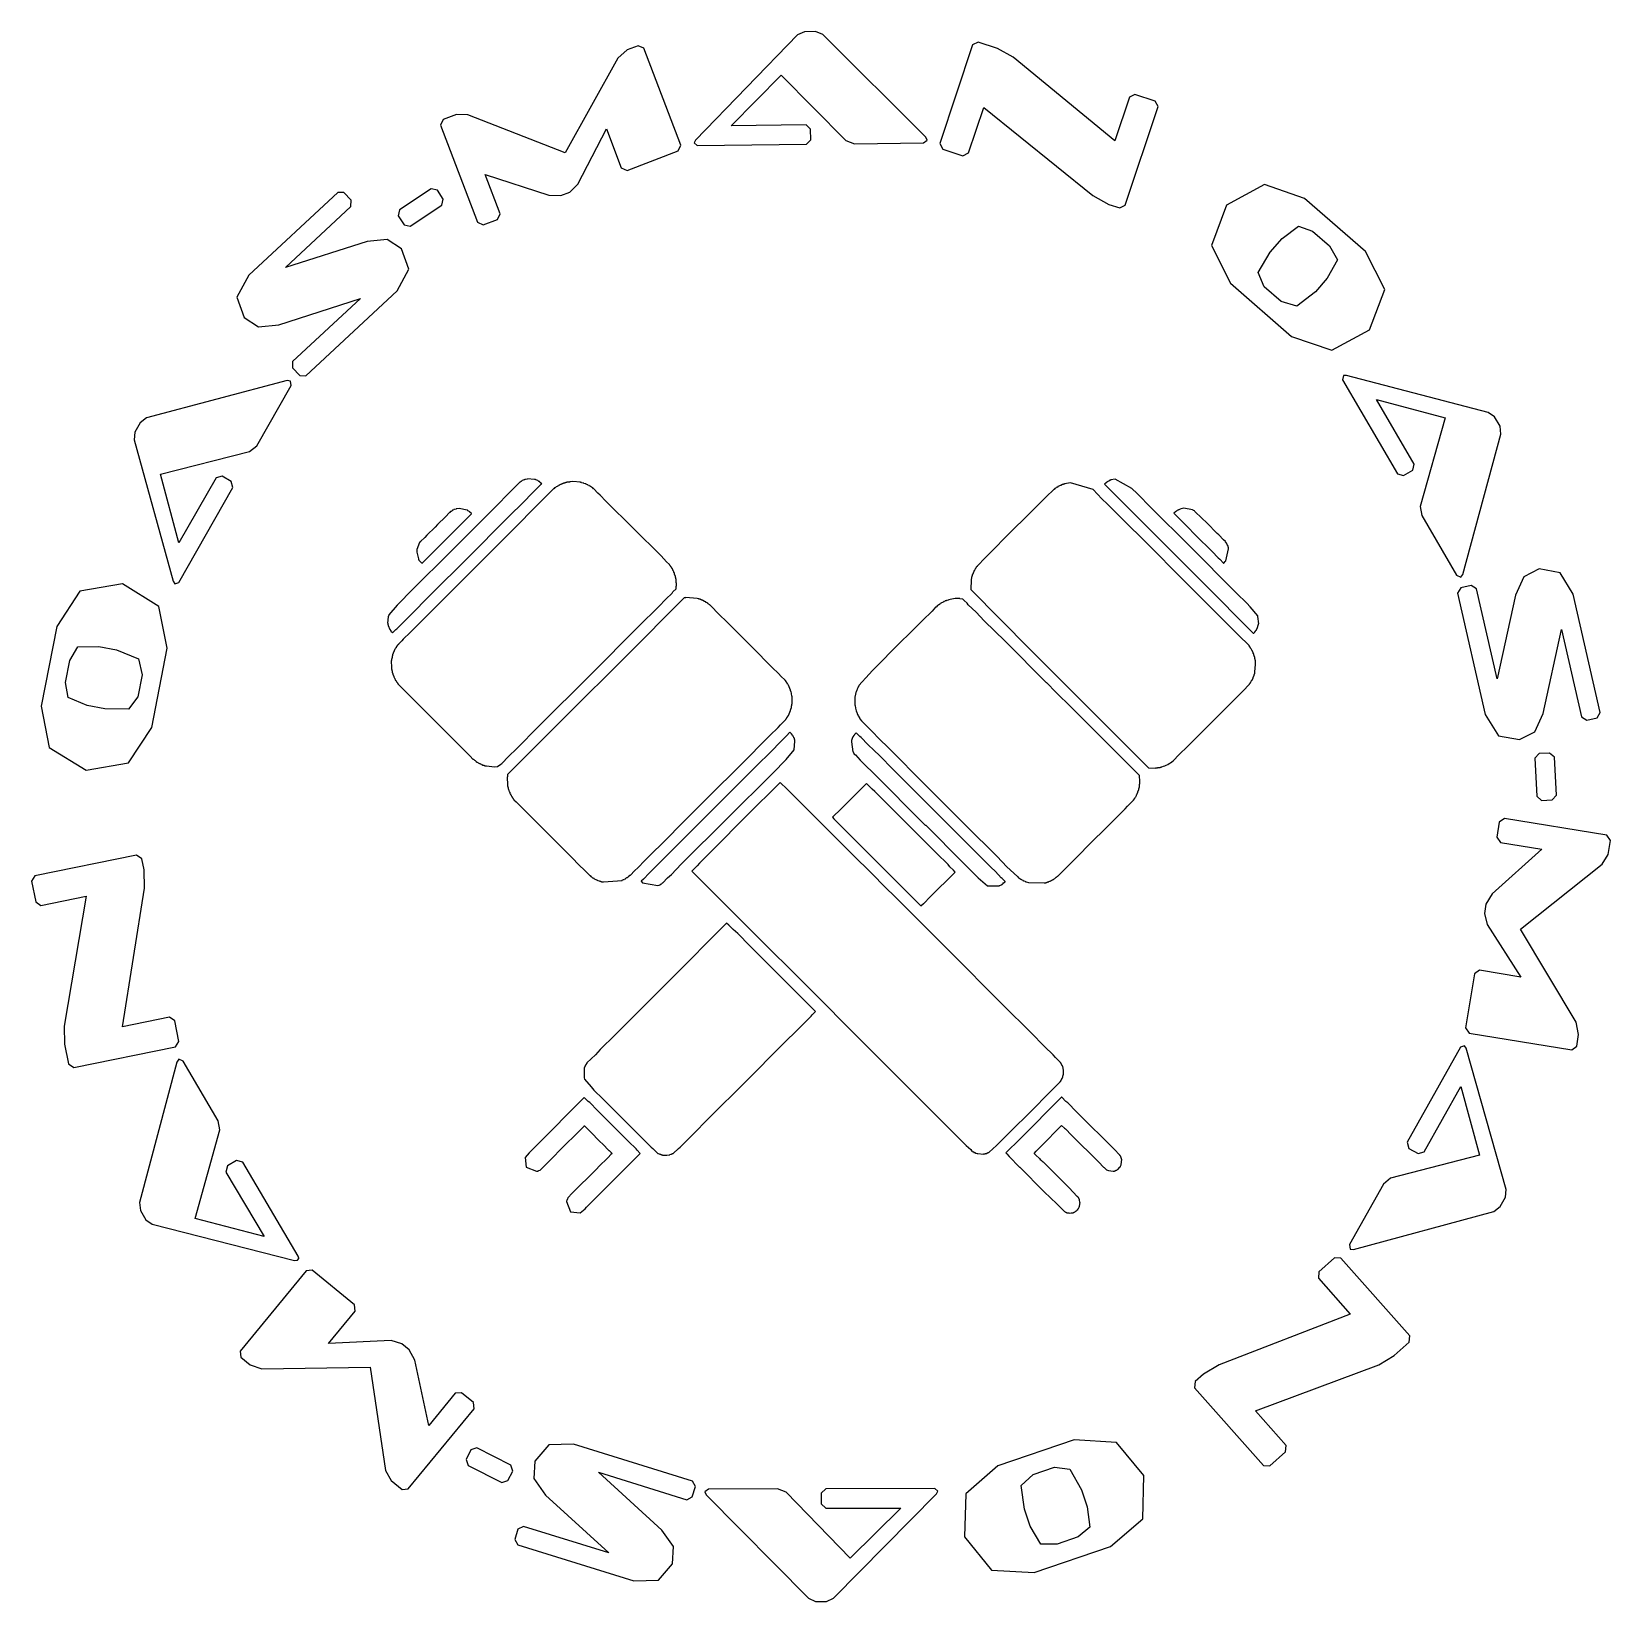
# Model space of a CAD drawing. Extents: x 73.1 to 167.1, y -156.7 to -63.3.
import ezdxf

# ---------------------------------------------------------------- set-up
doc = ezdxf.new("R2010")
doc.units = 0
doc.layers.get('0').update_dxf_attribs({"linetype": 'continuous'})

# ---------------------------------------------------------------- blocks, each defined once
blk = doc.blocks.new('FACEFEAT')
at = {"color": 0}
for p, q in [((118.718, -63.499), (112.635, -69.763)), ((119.777, -63.299), (119.128, -63.307)), ((126.358, -69.575), (120.211, -63.481)), ((109.233, -64.139), (108.572, -64.39)), ((111.761, -70.062), (109.572, -64.284)), ((129.132, -64.092), (127.183, -69.956)), ((130.611, -64.315), (129.464, -63.933)), ((137.596, -69.805), (131.55, -64.823)), ((108.01, -64.876), (104.884, -70.515)), ((114.766, -68.902), (117.735, -65.889)), ((117.735, -65.889), (121.585, -69.781)), ((138.464, -67.194), (137.596, -69.805)), ((139.999, -67.435), (138.796, -67.036)), ((98.421, -68.237), (97.631, -68.536)), ((104.884, -70.515), (99.099, -68.253)), ((128.889, -70.523), (129.791, -67.81)), ((129.791, -67.81), (136.297, -73.058)), ((138.221, -73.625), (140.17, -67.761)), ((97.473, -68.869), (99.663, -74.648)), ((105.634, -72.385), (107.344, -69.079)), ((107.344, -69.079), (108.225, -71.403)), ((119.226, -68.847), (114.766, -68.902)), ((119.502, -69.738), (119.494, -69.109)), ((108.567, -71.557), (111.607, -70.404)), ((112.747, -70.086), (119.24, -70.006)), ((122.098, -69.971), (126.214, -69.921)), ((127.351, -70.291), (128.553, -70.691)), ((100.133, -71.812), (103.916, -73.036)), ((101.013, -74.136), (100.133, -71.812)), ((91.349, -72.869), (86.056, -77.795)), ((92.145, -73.336), (91.717, -72.876)), ((96.916, -72.665), (95.026, -73.902)), ((97.628, -73.268), (97.284, -72.742)), ((104.626, -73.05), (105.159, -72.848)), ((152.515, -76.392), (148.888, -73.228)), ((88.234, -77.338), (92.132, -73.711)), ((95.66, -74.872), (97.551, -73.635)), ((137.242, -73.579), (137.885, -73.793)), ((94.949, -74.269), (95.293, -74.795)), ((100.005, -74.802), (100.859, -74.478)), ((93.093, -75.782), (88.234, -77.338)), ((146.842, -76.424), (147.546, -75.617)), ((149.368, -75.173), (150.375, -76.051)), ((150.241, -77.968), (149.537, -78.775)), ((89.455, -83.784), (94.885, -78.731)), ((144.483, -78.276), (148.11, -81.441)), ((147.488, -79.36), (146.481, -78.482)), ((87.834, -80.744), (92.7, -79.181)), ((92.7, -79.181), (88.666, -82.935)), ((88.659, -83.304), (89.088, -83.764)), ((88.344, -84.068), (79.977, -86.287)), ((86.531, -87.943), (88.57, -84.366)), ((151.149, -84.01), (154.42, -89.62)), ((159.824, -85.957), (151.375, -83.753)), ((153.175, -85.183), (157.26, -86.28)), ((155.421, -89.036), (153.175, -85.183)), ((157.26, -86.28), (155.772, -91.549)), ((160.52, -86.78), (160.193, -86.22)), ((79.601, -86.571), (79.28, -87.134)), ((158.304, -95.6), (160.576, -87.247)), ((79.238, -87.585), (81.564, -96.001)), ((80.802, -89.641), (86.107, -88.289)), ((81.9, -93.727), (80.802, -89.641)), ((84.108, -89.852), (81.9, -93.727)), ((85.016, -90.064), (84.47, -89.753)), ((102.213, -90.116), (102.185, -90.116)), ((102.27, -90.074), (102.242, -90.074)), ((102.312, -90.046), (102.284, -90.046)), ((102.452, -89.976), (102.326, -90.018)), ((102.452, -89.962), (102.452, -89.976)), ((102.48, -89.962), (102.452, -89.962)), ((102.648, -89.92), (102.48, -89.948)), ((102.48, -89.948), (102.48, -89.962)), ((102.648, -89.906), (102.648, -89.92)), ((103.11, -89.948), (103.068, -89.948)), ((103.11, -89.962), (103.11, -89.948)), ((103.138, -89.962), (103.11, -89.962)), ((103.138, -89.976), (103.138, -89.962)), ((103.264, -90.018), (103.138, -89.976)), ((103.306, -90.046), (103.278, -90.046)), ((103.348, -90.074), (103.32, -90.074)), ((103.418, -90.144), (103.418, -90.13)), ((104.706, -90.2), (104.706, -90.214)), ((104.748, -90.2), (104.706, -90.2)), ((104.748, -90.186), (104.748, -90.2)), ((104.79, -90.186), (104.748, -90.186)), ((104.79, -90.172), (104.79, -90.186)), ((104.832, -90.172), (104.79, -90.172)), ((104.832, -90.158), (104.832, -90.172)), ((104.874, -90.158), (104.832, -90.158)), ((104.874, -90.144), (104.874, -90.158)), ((104.93, -90.144), (104.874, -90.144)), ((104.93, -90.13), (104.93, -90.144)), ((104.986, -90.13), (104.93, -90.13)), ((104.986, -90.116), (104.986, -90.13)), ((105.07, -90.116), (104.986, -90.116)), ((105.07, -90.102), (105.07, -90.116)), ((105.154, -90.102), (105.07, -90.102)), ((105.154, -90.088), (105.154, -90.102)), ((105.799, -90.116), (105.35, -90.074)), ((105.799, -90.13), (105.799, -90.116)), ((105.855, -90.13), (105.799, -90.13)), ((105.855, -90.144), (105.855, -90.13)), ((105.953, -90.172), (105.953, -90.158)), ((105.995, -90.172), (105.953, -90.172)), ((105.995, -90.186), (105.995, -90.172)), ((106.079, -90.214), (106.079, -90.2)), ((137.084, -90.13), (137.084, -90.144)), ((137.112, -90.13), (137.084, -90.13)), ((137.168, -90.088), (137.14, -90.088)), ((137.322, -89.99), (137.322, -90.004)), ((137.35, -89.99), (137.322, -89.99)), ((137.616, -89.92), (137.35, -89.976)), ((137.35, -89.976), (137.35, -89.99)), ((154.782, -89.715), (155.326, -89.399)), ((81.9, -96.068), (85.115, -90.426)), ((104.216, -90.508), (104.188, -90.508)), ((104.286, -90.452), (104.258, -90.452)), ((104.328, -90.424), (104.3, -90.424)), ((104.552, -90.27), (104.552, -90.284)), ((104.608, -90.242), (104.608, -90.256)), ((104.65, -90.242), (104.608, -90.242)), ((104.65, -90.228), (104.65, -90.242)), ((106.107, -90.214), (106.079, -90.214)), ((106.107, -90.228), (106.107, -90.214)), ((106.149, -90.228), (106.107, -90.228)), ((106.149, -90.242), (106.149, -90.228)), ((106.233, -90.284), (106.233, -90.27)), ((106.387, -90.368), (106.387, -90.354)), ((106.471, -90.41), (106.443, -90.41)), ((106.597, -90.508), (106.569, -90.508)), ((133.989, -90.536), (133.961, -90.536)), ((134.045, -90.494), (134.017, -90.494)), ((134.101, -90.438), (134.101, -90.452)), ((134.129, -90.438), (134.101, -90.438)), ((134.269, -90.34), (134.269, -90.354)), ((134.353, -90.298), (134.353, -90.312)), ((134.395, -90.298), (134.353, -90.298)), ((134.395, -90.284), (134.395, -90.298)), ((134.423, -90.284), (134.395, -90.284)), ((134.423, -90.27), (134.423, -90.284)), ((134.465, -90.27), (134.423, -90.27)), ((134.465, -90.256), (134.465, -90.27)), ((134.507, -90.256), (134.465, -90.256)), ((134.507, -90.242), (134.507, -90.256)), ((134.549, -90.242), (134.507, -90.242)), ((134.549, -90.228), (134.549, -90.242)), ((134.592, -90.228), (134.549, -90.228)), ((134.592, -90.214), (134.592, -90.228)), ((98.026, -91.909), (97.998, -91.909)), ((98.096, -91.853), (98.068, -91.853)), ((98.152, -91.797), (98.152, -91.811)), ((98.18, -91.797), (98.152, -91.797)), ((98.18, -91.783), (98.18, -91.797)), ((98.264, -91.741), (98.264, -91.755)), ((98.39, -91.699), (98.39, -91.713)), ((99.077, -91.783), (99.049, -91.783)), ((99.203, -91.867), (99.175, -91.867)), ((141.272, -91.839), (141.244, -91.839)), ((141.356, -91.769), (141.356, -91.783)), ((141.384, -91.769), (141.356, -91.769)), ((141.384, -91.755), (141.384, -91.769)), ((141.468, -91.713), (141.468, -91.727)), ((155.86, -92.089), (157.933, -95.645)), ((96.276, -93.631), (96.276, -93.659)), ((144.184, -93.673), (144.184, -93.645)), ((144.226, -93.729), (144.226, -93.701)), ((144.283, -93.8), (144.269, -93.8)), ((144.325, -93.884), (144.311, -93.884)), ((96.052, -94.108), (96.052, -94.276)), ((96.164, -94.724), (96.178, -94.724)), ((144.367, -94.01), (144.353, -94.01)), ((144.367, -94.08), (144.367, -94.01)), ((111.092, -95.032), (111.092, -95.004)), ((111.134, -95.088), (111.134, -95.06)), ((111.176, -95.144), (111.176, -95.116)), ((111.204, -95.186), (111.204, -95.158)), ((111.302, -95.326), (111.288, -95.326)), ((111.302, -95.354), (111.302, -95.326)), ((111.316, -95.354), (111.302, -95.354)), ((111.358, -95.438), (111.344, -95.438)), ((111.358, -95.48), (111.358, -95.438)), ((111.372, -95.48), (111.358, -95.48)), ((111.372, -95.508), (111.372, -95.48)), ((111.386, -95.508), (111.372, -95.508)), ((111.386, -95.55), (111.386, -95.508)), ((111.4, -95.55), (111.386, -95.55)), ((111.4, -95.592), (111.4, -95.55)), ((111.414, -95.592), (111.4, -95.592)), ((111.414, -95.634), (111.414, -95.592)), ((111.428, -95.634), (111.414, -95.634)), ((111.428, -95.676), (111.428, -95.634)), ((111.442, -95.676), (111.428, -95.676)), ((111.47, -95.788), (111.456, -95.788)), ((111.47, -95.858), (111.47, -95.788)), ((129.074, -95.788), (129.06, -95.788)), ((129.074, -95.732), (129.074, -95.788)), ((129.088, -95.732), (129.074, -95.732)), ((129.088, -95.69), (129.088, -95.732)), ((129.102, -95.69), (129.088, -95.69)), ((129.102, -95.648), (129.102, -95.69)), ((129.116, -95.648), (129.102, -95.648)), ((129.116, -95.606), (129.116, -95.648)), ((129.13, -95.606), (129.116, -95.606)), ((129.13, -95.578), (129.13, -95.606)), ((129.144, -95.578), (129.13, -95.578)), ((129.144, -95.536), (129.144, -95.578)), ((129.158, -95.536), (129.144, -95.536)), ((129.186, -95.48), (129.172, -95.48)), ((129.186, -95.438), (129.186, -95.48)), ((129.2, -95.438), (129.186, -95.438)), ((129.2, -95.41), (129.2, -95.438)), ((129.214, -95.41), (129.2, -95.41)), ((129.214, -95.382), (129.214, -95.41)), ((129.284, -95.284), (129.27, -95.284)), ((129.326, -95.2), (129.326, -95.228)), ((129.354, -95.158), (129.354, -95.186)), ((129.396, -95.102), (129.396, -95.13)), ((144.072, -94.92), (144.072, -94.934)), ((144.072, -94.934), (144.086, -94.934)), ((111.484, -95.858), (111.47, -95.858)), ((111.484, -95.942), (111.484, -95.858)), ((111.498, -95.942), (111.484, -95.942)), ((111.498, -96.096), (111.498, -95.942)), ((111.512, -96.096), (111.498, -96.096)), ((111.498, -96.292), (111.512, -96.292)), ((111.512, -96.292), (111.512, -96.096)), ((157.993, -96.704), (159.645, -103.935)), ((158.808, -96.256), (158.195, -96.396)), ((160.351, -101.819), (159.123, -96.446)), ((166.49, -103.812), (164.879, -96.763)), ((112.073, -96.992), (111.975, -96.992)), ((112.073, -96.978), (112.073, -96.992)), ((112.843, -97.063), (112.843, -97.049)), ((112.927, -97.091), (112.927, -97.077)), ((112.955, -97.091), (112.927, -97.091)), ((112.955, -97.105), (112.955, -97.091)), ((112.997, -97.105), (112.955, -97.105)), ((112.997, -97.119), (112.997, -97.105)), ((113.053, -97.147), (113.053, -97.133)), ((113.095, -97.147), (113.053, -97.147)), ((113.095, -97.161), (113.095, -97.147)), ((113.123, -97.161), (113.095, -97.161)), ((113.123, -97.175), (113.123, -97.161)), ((113.151, -97.175), (113.123, -97.175)), ((113.291, -97.259), (113.263, -97.259)), ((113.291, -97.273), (113.291, -97.259)), ((113.375, -97.315), (113.347, -97.315)), ((113.501, -97.413), (113.473, -97.413)), ((126.959, -97.553), (126.931, -97.553)), ((127.071, -97.455), (127.043, -97.455)), ((127.141, -97.399), (127.113, -97.399)), ((127.141, -97.385), (127.141, -97.399)), ((127.365, -97.245), (127.365, -97.259)), ((127.393, -97.245), (127.365, -97.245)), ((127.393, -97.231), (127.393, -97.245)), ((127.421, -97.231), (127.393, -97.231)), ((127.421, -97.217), (127.421, -97.231)), ((127.505, -97.175), (127.505, -97.189)), ((127.547, -97.175), (127.505, -97.175)), ((127.547, -97.161), (127.547, -97.175)), ((127.575, -97.161), (127.547, -97.161)), ((127.575, -97.147), (127.575, -97.161)), ((127.701, -97.105), (127.701, -97.119)), ((128.374, -97.035), (128.093, -97.035)), ((128.374, -97.049), (128.374, -97.035)), ((128.808, -97.315), (128.64, -97.147)), ((161.437, -96.824), (160.351, -101.819)), ((94.315, -98.505), (94.329, -98.505)), ((94.329, -98.505), (94.329, -98.589)), ((94.329, -98.589), (94.343, -98.589)), ((94.357, -98.127), (94.343, -98.127)), ((94.343, -98.589), (94.343, -98.645)), ((94.357, -98.071), (94.357, -98.127)), ((94.371, -98.071), (94.357, -98.071)), ((94.371, -98.043), (94.371, -98.071)), ((94.385, -98.043), (94.371, -98.043)), ((94.385, -98.001), (94.385, -98.043)), ((146.103, -98.099), (146.103, -98.057)), ((146.117, -98.099), (146.103, -98.099)), ((146.117, -98.659), (146.131, -98.659)), ((146.117, -98.715), (146.117, -98.659)), ((146.131, -98.603), (146.145, -98.603)), ((146.131, -98.659), (146.131, -98.603)), ((146.145, -98.533), (146.159, -98.533)), ((146.145, -98.603), (146.145, -98.533)), ((74.623, -98.703), (73.702, -103.428)), ((94.469, -98.883), (94.469, -98.911)), ((94.511, -98.939), (94.511, -98.967)), ((94.609, -99.051), (94.609, -99.065)), ((145.837, -99.093), (145.865, -99.093)), ((145.991, -98.953), (145.991, -98.925)), ((146.019, -98.911), (146.019, -98.883)), ((146.047, -98.841), (146.061, -98.841)), ((146.047, -98.869), (146.047, -98.841)), ((146.075, -98.785), (146.089, -98.785)), ((146.089, -98.743), (146.103, -98.743)), ((146.089, -98.785), (146.089, -98.743)), ((146.103, -98.715), (146.117, -98.715)), ((146.103, -98.743), (146.103, -98.715)), ((163.095, -103.862), (164.183, -98.877)), ((164.183, -98.877), (165.369, -104.068)), ((77.126, -99.881), (78.177, -100.086)), ((80.278, -104.709), (81.199, -99.985)), ((94.581, -100.494), (94.581, -100.55)), ((94.595, -100.494), (94.581, -100.494)), ((94.595, -100.438), (94.595, -100.494)), ((94.609, -100.438), (94.595, -100.438)), ((94.609, -100.382), (94.609, -100.438)), ((94.875, -99.849), (94.875, -99.877)), ((94.903, -99.807), (94.903, -99.835)), ((94.959, -99.737), (94.959, -99.765)), ((145.585, -99.863), (145.585, -99.835)), ((145.627, -99.919), (145.627, -99.891)), ((145.683, -99.975), (145.669, -99.975)), ((145.683, -100.003), (145.683, -99.975)), ((145.739, -100.059), (145.725, -100.059)), ((145.781, -100.143), (145.767, -100.143)), ((145.781, -100.171), (145.781, -100.143)), ((145.795, -100.171), (145.781, -100.171)), ((145.837, -100.256), (145.823, -100.256)), ((145.837, -100.298), (145.837, -100.256)), ((145.851, -100.298), (145.837, -100.298)), ((145.851, -100.326), (145.851, -100.298)), ((145.865, -100.326), (145.851, -100.326)), ((145.865, -100.368), (145.865, -100.326)), ((145.879, -100.368), (145.865, -100.368)), ((145.879, -100.41), (145.879, -100.368)), ((145.893, -100.41), (145.879, -100.41)), ((145.893, -100.452), (145.893, -100.41)), ((145.907, -100.452), (145.893, -100.452)), ((145.907, -100.494), (145.907, -100.452)), ((145.921, -100.494), (145.907, -100.494)), ((145.921, -100.55), (145.921, -100.494)), ((75.144, -102.037), (75.4, -100.726)), ((94.553, -100.718), (94.539, -100.718)), ((94.553, -100.62), (94.553, -100.718)), ((94.567, -100.62), (94.553, -100.62)), ((94.553, -101.152), (94.553, -101.25)), ((94.553, -101.25), (94.567, -101.25)), ((94.567, -100.55), (94.567, -100.62)), ((94.581, -100.55), (94.567, -100.55)), ((94.567, -101.25), (94.567, -101.334)), ((94.567, -101.334), (94.581, -101.334)), ((94.581, -101.334), (94.581, -101.39)), ((94.581, -101.39), (94.595, -101.39)), ((94.595, -101.39), (94.595, -101.446)), ((94.595, -101.446), (94.609, -101.446)), ((94.609, -101.446), (94.609, -101.488)), ((145.935, -100.55), (145.921, -100.55)), ((145.921, -101.46), (145.935, -101.46)), ((145.921, -101.502), (145.921, -101.46)), ((145.935, -100.62), (145.935, -100.55)), ((145.949, -100.62), (145.935, -100.62)), ((145.935, -101.46), (145.935, -101.39)), ((145.949, -100.69), (145.949, -100.62)), ((145.963, -100.69), (145.949, -100.69)), ((145.963, -100.788), (145.963, -100.69)), ((145.977, -100.788), (145.963, -100.788)), ((145.977, -100.956), (145.977, -100.788)), ((79.71, -101.566), (79.455, -102.877)), ((94.609, -101.488), (94.623, -101.488)), ((94.623, -101.488), (94.623, -101.53)), ((94.623, -101.53), (94.637, -101.53)), ((94.637, -101.53), (94.637, -101.572)), ((94.637, -101.572), (94.651, -101.572)), ((94.651, -101.572), (94.651, -101.614)), ((94.651, -101.614), (94.665, -101.614)), ((94.665, -101.614), (94.665, -101.642)), ((94.665, -101.642), (94.679, -101.642)), ((94.679, -101.642), (94.679, -101.684)), ((94.679, -101.684), (94.693, -101.684)), ((94.721, -101.768), (94.735, -101.768)), ((94.735, -101.768), (94.735, -101.796)), ((94.735, -101.796), (94.749, -101.796)), ((94.847, -101.964), (94.847, -101.992)), ((94.889, -102.02), (94.889, -102.048)), ((94.931, -102.076), (94.931, -102.104)), ((117.954, -101.894), (117.954, -101.866)), ((118.01, -101.964), (118.01, -101.936)), ((118.052, -102.02), (118.052, -101.992)), ((118.08, -102.062), (118.08, -102.034)), ((118.136, -102.118), (118.122, -102.118)), ((118.206, -102.244), (118.192, -102.244)), ((118.234, -102.3), (118.22, -102.3)), ((118.234, -102.342), (118.234, -102.3)), ((118.248, -102.342), (118.234, -102.342)), ((118.276, -102.398), (118.262, -102.398)), ((118.276, -102.44), (118.276, -102.398)), ((122.31, -102.342), (122.296, -102.342)), ((122.31, -102.314), (122.31, -102.342)), ((122.324, -102.314), (122.31, -102.314)), ((122.324, -102.286), (122.324, -102.314)), ((122.338, -102.286), (122.324, -102.286)), ((133.555, -102.048), (133.527, -102.048)), ((145.613, -102.132), (145.613, -102.104)), ((145.655, -102.076), (145.655, -102.048)), ((145.697, -101.992), (145.711, -101.992)), ((145.781, -101.838), (145.795, -101.838)), ((145.809, -101.782), (145.823, -101.782)), ((145.823, -101.74), (145.837, -101.74)), ((145.823, -101.782), (145.823, -101.74)), ((145.837, -101.712), (145.851, -101.712)), ((145.837, -101.74), (145.837, -101.712)), ((145.851, -101.67), (145.865, -101.67)), ((145.851, -101.712), (145.851, -101.67)), ((145.865, -101.642), (145.879, -101.642)), ((145.865, -101.67), (145.865, -101.642)), ((145.907, -101.502), (145.921, -101.502)), ((118.29, -102.44), (118.276, -102.44)), ((118.29, -102.482), (118.29, -102.44)), ((118.304, -102.482), (118.29, -102.482)), ((118.304, -102.524), (118.304, -102.482)), ((118.318, -102.524), (118.304, -102.524)), ((118.318, -102.566), (118.318, -102.524)), ((118.332, -102.566), (118.318, -102.566)), ((118.36, -102.678), (118.346, -102.678)), ((118.388, -102.846), (118.374, -102.846)), ((118.374, -103.322), (118.388, -103.322)), ((118.374, -103.42), (118.374, -103.322)), ((118.388, -103.014), (118.388, -102.846)), ((118.403, -103.014), (118.388, -103.014)), ((118.388, -103.322), (118.388, -103.154)), ((122.128, -103.07), (122.114, -103.07)), ((122.128, -102.902), (122.128, -103.07)), ((122.226, -102.538), (122.212, -102.538)), ((122.226, -102.51), (122.226, -102.538)), ((122.24, -102.51), (122.226, -102.51)), ((122.268, -102.426), (122.254, -102.426)), ((77.493, -103.596), (76.442, -103.391)), ((118.01, -104.233), (118.01, -104.205)), ((118.052, -104.177), (118.052, -104.149)), ((118.08, -104.135), (118.08, -104.107)), ((118.122, -104.051), (118.136, -104.051)), ((118.178, -103.981), (118.304, -103.687)), ((118.304, -103.645), (118.318, -103.645)), ((118.304, -103.687), (118.304, -103.645)), ((118.318, -103.603), (118.332, -103.603)), ((118.318, -103.645), (118.318, -103.603)), ((118.332, -103.547), (118.346, -103.547)), ((118.332, -103.603), (118.332, -103.547)), ((118.346, -103.491), (118.36, -103.491)), ((118.346, -103.547), (118.346, -103.491)), ((118.36, -103.42), (118.374, -103.42)), ((118.36, -103.491), (118.36, -103.42)), ((122.128, -103.392), (122.142, -103.392)), ((122.156, -103.547), (122.17, -103.547)), ((122.198, -103.715), (122.212, -103.715)), ((122.212, -103.715), (122.212, -103.757)), ((122.212, -103.757), (122.226, -103.757)), ((122.226, -103.757), (122.226, -103.785)), ((122.226, -103.785), (122.24, -103.785)), ((122.254, -103.869), (122.268, -103.869)), ((122.282, -103.925), (122.296, -103.925)), ((122.296, -103.925), (122.296, -103.953)), ((122.296, -103.953), (122.31, -103.953)), ((122.31, -103.953), (122.31, -103.981)), ((122.31, -103.981), (122.324, -103.981)), ((122.324, -103.981), (122.324, -104.009)), ((122.324, -104.009), (122.338, -104.009)), ((122.338, -104.009), (122.338, -104.037)), ((122.338, -104.037), (122.352, -104.037)), ((122.352, -104.037), (122.352, -104.065)), ((122.352, -104.065), (122.366, -104.065)), ((122.366, -104.065), (122.366, -104.093)), ((122.45, -104.191), (122.45, -104.219)), ((122.478, -104.233), (122.478, -104.261)), ((122.52, -104.289), (122.52, -104.317)), ((165.687, -104.267), (166.3, -104.127)), ((118.36, -105.101), (118.36, -105.073)), ((118.403, -105.157), (118.403, -105.129)), ((118.459, -105.213), (118.445, -105.213)), ((118.459, -105.241), (118.459, -105.213)), ((122.058, -105.171), (122.058, -105.199)), ((122.1, -105.115), (122.1, -105.143)), ((118.473, -105.241), (118.459, -105.241)), ((118.515, -105.325), (118.501, -105.325)), ((118.557, -105.451), (118.543, -105.451)), ((118.557, -105.521), (118.557, -105.451)), ((121.918, -105.479), (121.918, -105.549)), ((121.932, -105.479), (121.918, -105.479)), ((121.974, -105.353), (121.96, -105.353)), ((122.016, -105.269), (122.002, -105.269)), ((122.002, -106.151), (122.016, -106.151)), ((122.016, -106.151), (122.016, -106.179)), ((99.399, -106.585), (99.427, -106.585)), ((99.539, -106.697), (99.567, -106.697)), ((99.595, -106.74), (99.623, -106.74)), ((99.791, -106.838), (99.791, -106.852)), ((99.791, -106.852), (99.819, -106.852)), ((99.819, -106.852), (99.819, -106.866)), ((99.903, -106.894), (99.903, -106.908)), ((99.903, -106.908), (99.945, -106.908)), ((99.945, -106.908), (99.945, -106.922)), ((99.945, -106.922), (99.973, -106.922)), ((99.973, -106.922), (99.973, -106.936)), ((99.973, -106.936), (100.015, -106.936)), ((100.015, -106.936), (100.015, -106.95)), ((100.015, -106.95), (100.057, -106.95)), ((100.057, -106.95), (100.057, -106.964)), ((100.057, -106.964), (100.099, -106.964)), ((100.099, -106.964), (100.099, -106.978)), ((100.099, -106.978), (100.141, -106.978)), ((100.141, -106.978), (100.141, -106.992)), ((100.141, -106.992), (100.197, -106.992)), ((122.044, -106.193), (122.044, -106.221)), ((122.072, -106.235), (122.072, -106.263)), ((140.011, -107.104), (140.137, -107.104)), ((140.011, -107.118), (140.011, -107.104)), ((140.137, -107.09), (140.221, -107.09)), ((140.137, -107.104), (140.137, -107.09)), ((140.221, -107.076), (140.291, -107.076)), ((140.221, -107.09), (140.221, -107.076)), ((140.291, -107.062), (140.347, -107.062)), ((140.291, -107.076), (140.291, -107.062)), ((140.347, -107.048), (140.403, -107.048)), ((140.347, -107.062), (140.347, -107.048)), ((162.596, -106.539), (162.719, -108.795)), ((163.474, -106.226), (162.847, -106.26)), ((163.876, -108.732), (163.754, -106.476)), ((101.443, -107.636), (101.429, -107.636)), ((139.059, -107.594), (139.059, -107.552)), ((139.087, -108.084), (139.087, -107.874)), ((101.443, -108.126), (101.457, -108.126)), ((101.457, -108.126), (101.457, -108.21)), ((101.457, -108.21), (101.471, -108.21)), ((101.471, -108.21), (101.471, -108.266)), ((101.471, -108.266), (101.485, -108.266)), ((101.485, -108.266), (101.485, -108.322)), ((101.485, -108.322), (101.499, -108.322)), ((101.499, -108.322), (101.499, -108.364)), ((101.499, -108.364), (101.513, -108.364)), ((101.527, -108.462), (101.541, -108.462)), ((101.555, -108.532), (101.569, -108.532)), ((101.569, -108.532), (101.569, -108.56)), ((101.569, -108.56), (101.583, -108.56)), ((101.583, -108.56), (101.583, -108.602)), ((101.583, -108.602), (101.597, -108.602)), ((101.611, -108.658), (101.625, -108.658)), ((101.723, -108.826), (101.723, -108.854)), ((101.751, -108.868), (101.751, -108.896)), ((101.793, -108.924), (101.793, -108.952)), ((101.835, -108.98), (101.835, -109.008)), ((117.996, -108.28), (117.786, -108.07)), ((123.164, -108.364), (122.926, -108.126)), ((138.751, -108.98), (138.751, -108.952)), ((138.793, -108.896), (138.807, -108.896)), ((138.877, -108.742), (138.891, -108.742)), ((138.891, -108.714), (138.905, -108.714)), ((138.891, -108.742), (138.891, -108.714)), ((138.933, -108.63), (138.947, -108.63)), ((138.947, -108.588), (138.961, -108.588)), ((138.947, -108.63), (138.947, -108.588)), ((138.961, -108.56), (138.975, -108.56)), ((138.961, -108.588), (138.961, -108.56)), ((138.975, -108.518), (138.989, -108.518)), ((138.975, -108.56), (138.975, -108.518)), ((138.989, -108.476), (139.003, -108.476)), ((138.989, -108.518), (138.989, -108.476)), ((139.003, -108.434), (139.017, -108.434)), ((139.003, -108.476), (139.003, -108.434)), ((139.031, -108.336), (139.045, -108.336)), ((139.045, -108.266), (139.059, -108.266)), ((139.045, -108.336), (139.045, -108.266)), ((139.059, -108.182), (139.073, -108.182)), ((139.059, -108.266), (139.059, -108.182)), ((139.073, -108.084), (139.087, -108.084)), ((139.073, -108.182), (139.073, -108.084)), ((138.709, -109.036), (138.709, -109.008)), ((162.998, -109.046), (163.626, -109.012)), ((126.315, -110.507), (126.315, -110.521)), ((126.315, -110.521), (126.343, -110.521)), ((160.48, -110.334), (160.332, -111.236)), ((166.882, -111.116), (160.785, -110.116)), ((160.551, -111.541), (163.003, -111.943)), ((166.955, -112.253), (167.091, -111.419)), ((79.382, -112.305), (73.326, -113.533)), ((79.83, -113.176), (79.695, -112.512)), ((163.003, -111.943), (160.048, -114.604)), ((106.345, -113.518), (106.373, -113.518)), ((106.471, -113.616), (106.499, -113.616)), ((108.557, -113.63), (108.585, -113.63)), ((108.613, -113.588), (108.641, -113.588)), ((108.655, -113.56), (108.683, -113.56)), ((108.74, -113.49), (108.768, -113.49)), ((127.995, -113.196), (127.785, -112.985)), ((131.861, -113.644), (131.889, -113.644)), ((131.945, -113.686), (131.945, -113.7)), ((134.045, -113.658), (134.073, -113.658)), ((134.101, -113.616), (134.129, -113.616)), ((134.185, -113.546), (134.213, -113.546)), ((161.744, -116.704), (166.601, -112.832)), ((73.129, -113.844), (73.381, -115.086)), ((78.535, -122.511), (79.848, -114.255)), ((106.653, -113.728), (106.779, -113.77)), ((106.779, -113.77), (106.779, -113.784)), ((106.835, -113.798), (106.835, -113.812)), ((106.919, -113.826), (106.919, -113.84)), ((106.919, -113.84), (106.947, -113.84)), ((106.947, -113.84), (106.947, -113.854)), ((106.947, -113.854), (107.003, -113.854)), ((107.003, -113.854), (107.003, -113.868)), ((107.003, -113.868), (107.045, -113.868)), ((107.045, -113.868), (107.045, -113.882)), ((107.045, -113.882), (107.101, -113.882)), ((107.101, -113.882), (107.101, -113.896)), ((107.101, -113.896), (107.171, -113.896)), ((108.277, -113.798), (108.277, -113.784)), ((108.361, -113.742), (108.389, -113.742)), ((108.361, -113.756), (108.361, -113.742)), ((108.389, -113.742), (108.389, -113.728)), ((109.412, -113.84), (109.412, -113.868)), ((109.412, -113.868), (109.426, -113.868)), ((110.476, -114.092), (110.476, -114.078)), ((110.532, -114.05), (110.56, -114.05)), ((110.532, -114.064), (110.532, -114.05)), ((110.574, -114.022), (110.602, -114.022)), ((110.616, -113.994), (110.644, -113.994)), ((110.672, -113.952), (110.7, -113.952)), ((130.012, -114.12), (130.054, -114.12)), ((130.656, -114.134), (130.698, -114.134)), ((130.698, -114.12), (130.74, -114.12)), ((130.698, -114.134), (130.698, -114.12)), ((130.74, -114.12), (130.74, -114.106)), ((130.796, -114.092), (130.796, -114.078)), ((130.866, -114.036), (130.894, -114.036)), ((130.908, -114.008), (130.936, -114.008)), ((131.062, -113.882), (131.076, -113.882)), ((131.076, -113.882), (131.076, -113.868)), ((131.945, -113.7), (131.973, -113.7)), ((131.987, -113.728), (132.015, -113.728)), ((132.113, -113.784), (132.113, -113.798)), ((132.113, -113.798), (132.141, -113.798)), ((132.141, -113.798), (132.141, -113.812)), ((132.141, -113.812), (132.169, -113.812)), ((132.169, -113.812), (132.169, -113.826)), ((132.253, -113.854), (132.253, -113.868)), ((132.253, -113.868), (132.295, -113.868)), ((132.295, -113.868), (132.295, -113.882)), ((132.295, -113.882), (132.323, -113.882)), ((132.323, -113.882), (132.323, -113.896)), ((133.499, -113.924), (133.541, -113.924)), ((133.499, -113.938), (133.499, -113.924)), ((133.541, -113.91), (133.583, -113.91)), ((133.541, -113.924), (133.541, -113.91)), ((133.583, -113.896), (133.625, -113.896)), ((133.583, -113.91), (133.583, -113.896)), ((133.625, -113.882), (133.667, -113.882)), ((133.625, -113.896), (133.625, -113.882)), ((133.667, -113.882), (133.667, -113.868)), ((133.723, -113.84), (133.765, -113.84)), ((133.723, -113.854), (133.723, -113.84)), ((133.765, -113.84), (133.765, -113.826)), ((133.821, -113.812), (133.821, -113.798)), ((133.961, -113.714), (133.989, -113.714)), ((133.989, -113.714), (133.989, -113.7)), ((73.684, -115.295), (76.379, -114.748)), ((76.379, -114.748), (75.069, -122.472)), ((159.68, -115.211), (159.588, -115.773)), ((114.887, -116.725), (114.621, -116.459)), ((159.751, -116.417), (161.755, -119.553)), ((165.058, -122.236), (161.744, -116.704)), ((161.755, -119.553), (159.302, -119.151)), ((158.998, -119.37), (158.471, -122.579)), ((81.337, -121.942), (78.535, -122.511)), ((81.902, -123.392), (81.65, -122.149)), ((119.775, -121.612), (119.789, -121.612)), ((119.789, -121.612), (119.789, -121.598)), ((158.69, -122.883), (164.788, -123.884)), ((165.083, -123.663), (165.197, -122.965)), ((75.095, -123.539), (75.335, -124.723)), ((75.639, -124.933), (81.695, -123.704)), ((158.176, -123.724), (154.991, -129.383)), ((160.884, -132.192), (158.511, -123.789)), ((81.775, -124.61), (79.549, -132.974)), ((84.239, -128.106), (82.146, -124.562)), ((106.023, -124.931), (106.023, -124.973)), ((106.037, -124.931), (106.023, -124.931)), ((106.037, -124.903), (106.037, -124.931)), ((106.051, -124.903), (106.037, -124.903)), ((106.051, -124.861), (106.051, -124.903)), ((106.065, -124.861), (106.051, -124.861)), ((106.065, -124.833), (106.065, -124.861)), ((106.079, -124.833), (106.065, -124.833)), ((106.079, -124.805), (106.079, -124.833)), ((106.107, -124.763), (106.107, -124.791)), ((106.135, -124.721), (106.135, -124.749)), ((106.177, -124.665), (106.177, -124.693)), ((134.367, -124.665), (134.367, -124.637)), ((134.395, -124.707), (134.395, -124.679)), ((134.423, -124.749), (134.423, -124.721)), ((134.437, -124.749), (134.423, -124.749)), ((134.437, -124.777), (134.437, -124.749)), ((134.451, -124.777), (134.437, -124.777)), ((134.451, -124.805), (134.451, -124.777)), ((134.465, -124.805), (134.451, -124.805)), ((134.465, -124.833), (134.465, -124.805)), ((134.479, -124.833), (134.465, -124.833)), ((134.479, -124.861), (134.479, -124.833)), ((134.493, -124.861), (134.479, -124.861)), ((106.009, -125.505), (106.009, -125.547)), ((106.009, -125.547), (106.023, -125.547)), ((134.325, -125.813), (134.325, -125.785)), ((134.381, -125.743), (134.381, -125.715)), ((134.409, -125.673), (134.423, -125.673)), ((134.409, -125.701), (134.409, -125.673)), ((134.423, -125.645), (134.437, -125.645)), ((134.423, -125.673), (134.423, -125.645)), ((134.437, -125.617), (134.451, -125.617)), ((134.437, -125.645), (134.437, -125.617)), ((134.451, -125.589), (134.465, -125.589)), ((134.451, -125.617), (134.451, -125.589)), ((134.479, -125.533), (134.493, -125.533)), ((134.507, -125.435), (134.521, -125.435)), ((134.521, -125.379), (134.535, -125.379)), ((134.521, -125.435), (134.521, -125.379)), ((134.535, -125.281), (134.549, -125.281)), ((134.535, -125.379), (134.535, -125.281)), ((134.549, -125.281), (134.549, -125.113)), ((134.451, -126.696), (134.423, -126.696)), ((156.001, -129.952), (158.189, -126.065)), ((158.189, -126.065), (159.308, -130.144)), ((82.87, -133.923), (84.329, -128.646)), ((106.023, -128.404), (106.037, -128.404)), ((106.023, -128.418), (106.023, -128.404)), ((106.149, -128.516), (106.387, -128.754)), ((132.925, -129.903), (133.219, -129.609)), ((85.329, -130.474), (84.787, -130.794)), ((88.993, -136.16), (85.692, -130.568)), ((107.493, -129.875), (107.507, -129.875)), ((110.336, -130.001), (110.364, -130.001)), ((110.378, -130.029), (110.406, -130.029)), ((110.406, -130.029), (110.406, -130.043)), ((110.49, -130.071), (110.49, -130.085)), ((110.49, -130.085), (110.532, -130.085)), ((110.532, -130.085), (110.532, -130.099)), ((110.532, -130.099), (110.574, -130.099)), ((110.574, -130.099), (110.574, -130.113)), ((110.574, -130.113), (110.616, -130.113)), ((110.616, -130.113), (110.616, -130.127)), ((110.616, -130.127), (110.672, -130.127)), ((110.672, -130.127), (110.672, -130.141)), ((110.672, -130.141), (110.784, -130.141)), ((110.784, -130.141), (110.784, -130.155)), ((110.784, -130.155), (110.938, -130.155)), ((110.938, -130.155), (110.938, -130.141)), ((111.106, -130.127), (111.106, -130.113)), ((111.19, -130.085), (111.218, -130.085)), ((111.19, -130.099), (111.19, -130.085)), ((111.218, -130.071), (111.26, -130.071)), ((111.218, -130.085), (111.218, -130.071)), ((111.26, -130.057), (111.288, -130.057)), ((111.26, -130.071), (111.26, -130.057)), ((111.288, -130.043), (111.316, -130.043)), ((111.288, -130.057), (111.288, -130.043)), ((129.284, -130.001), (129.284, -130.015)), ((129.284, -130.015), (129.312, -130.015)), ((129.312, -130.015), (129.312, -130.029)), ((129.396, -130.043), (129.396, -130.057)), ((129.396, -130.057), (129.452, -130.057)), ((129.788, -130.071), (129.872, -130.071)), ((129.788, -130.085), (129.788, -130.071)), ((129.872, -130.071), (129.872, -130.057)), ((129.97, -130.029), (129.998, -130.029)), ((129.97, -130.043), (129.97, -130.029)), ((129.998, -130.029), (129.998, -130.015)), ((129.998, -130.015), (130.04, -130.015)), ((130.04, -130.015), (130.04, -130.001)), ((130.096, -129.973), (130.124, -129.973)), ((130.096, -129.987), (130.096, -129.973)), ((133.107, -130.351), (132.897, -130.141)), ((137.897, -130.169), (137.897, -130.141)), ((137.925, -130.211), (137.925, -130.183)), ((137.953, -130.267), (137.953, -130.225)), ((137.967, -130.267), (137.953, -130.267)), ((137.967, -130.295), (137.967, -130.267)), ((137.981, -130.295), (137.967, -130.295)), ((137.981, -130.337), (137.981, -130.295)), ((137.995, -130.337), (137.981, -130.337)), ((137.995, -130.393), (137.995, -130.337)), ((138.009, -130.393), (137.995, -130.393)), ((159.308, -130.144), (154.011, -131.526)), ((155.092, -129.744), (155.64, -130.053)), ((84.694, -131.157), (86.961, -134.998)), ((103.278, -131.079), (103.306, -131.079)), ((103.278, -131.093), (103.278, -131.079)), ((103.306, -131.079), (103.306, -131.065)), ((131.931, -130.855), (131.945, -130.855)), ((137.098, -131.023), (137.224, -131.065)), ((137.504, -131.093), (137.574, -131.093)), ((137.504, -131.107), (137.504, -131.093)), ((137.574, -131.079), (137.616, -131.079)), ((137.574, -131.093), (137.574, -131.079)), ((137.616, -131.065), (137.658, -131.065)), ((137.616, -131.079), (137.616, -131.065)), ((137.658, -131.051), (137.686, -131.051)), ((137.658, -131.065), (137.658, -131.051)), ((137.686, -131.037), (137.714, -131.037)), ((137.686, -131.051), (137.686, -131.037)), ((137.728, -131.009), (137.756, -131.009)), ((137.77, -130.981), (137.799, -130.981)), ((137.883, -130.897), (137.883, -130.869)), ((137.925, -130.813), (137.939, -130.813)), ((137.925, -130.841), (137.925, -130.813)), ((137.967, -130.729), (137.981, -130.729)), ((153.589, -131.874), (151.57, -135.462)), ((105, -132.802), (104.986, -132.802)), ((105, -132.774), (105, -132.802)), ((105.014, -132.774), (105, -132.774)), ((135.39, -133.39), (135.39, -133.362)), ((135.418, -132.676), (135.418, -132.648)), ((135.432, -133.306), (135.446, -133.306)), ((135.432, -133.334), (135.432, -133.306)), ((135.446, -132.718), (135.446, -132.69)), ((135.46, -132.718), (135.446, -132.718)), ((135.488, -132.774), (135.474, -132.774)), ((135.474, -133.222), (135.488, -133.222)), ((135.488, -132.816), (135.488, -132.774)), ((135.502, -132.816), (135.488, -132.816)), ((135.488, -133.18), (135.502, -133.18)), ((135.488, -133.222), (135.488, -133.18)), ((135.53, -132.97), (135.516, -132.97)), ((160.526, -133.208), (160.844, -132.643)), ((79.608, -133.441), (79.938, -134)), ((80.308, -134.26), (88.769, -136.418)), ((86.961, -134.998), (82.87, -133.923)), ((134.662, -133.544), (134.704, -133.544)), ((134.704, -133.544), (134.704, -133.558)), ((134.704, -133.558), (134.732, -133.558)), ((134.732, -133.558), (134.732, -133.572)), ((134.732, -133.572), (134.788, -133.572)), ((135.068, -133.572), (135.124, -133.572)), ((135.124, -133.558), (135.152, -133.558)), ((135.124, -133.572), (135.124, -133.558)), ((135.152, -133.544), (135.194, -133.544)), ((135.152, -133.558), (135.152, -133.544)), ((135.292, -133.46), (135.32, -133.46)), ((151.797, -135.759), (160.152, -133.494)), ((89.463, -137.026), (85.542, -141.802)), ((92.35, -139.053), (89.837, -136.989)), ((150.68, -136.259), (149.731, -137.1)), ((155.152, -140.907), (151.054, -136.282)), ((149.709, -137.474), (151.604, -139.614)), ((90.809, -141.347), (92.387, -139.426)), ((151.604, -139.614), (143.802, -142.615)), ((94.528, -141.184), (90.809, -141.347)), ((95.607, -141.727), (95.167, -141.366)), ((154.218, -142.076), (155.123, -141.274)), ((85.585, -142.167), (86.132, -142.616)), ((86.833, -142.862), (93.28, -142.766)), ((93.28, -142.766), (94.198, -148.909)), ((96.769, -146.241), (95.947, -142.35)), ((145.967, -145.369), (153.308, -142.633)), ((142.878, -143.171), (142.371, -143.621)), ((98.347, -144.32), (96.769, -146.241)), ((99.426, -144.863), (98.72, -144.283)), ((142.348, -143.995), (146.446, -148.621)), ((95.541, -150.012), (99.463, -145.237)), ((147.791, -147.428), (145.967, -145.369)), ((112.468, -149.541), (105.383, -147.348)), ((135.185, -147.084), (130.629, -148.637)), ((99.279, -147.688), (98.994, -148.249)), ((101.65, -148.596), (99.636, -147.572)), ((146.814, -148.636), (147.762, -147.795)), ((99.111, -148.605), (101.125, -149.63)), ((101.481, -149.514), (101.766, -148.953)), ((106.86, -149.019), (112.125, -150.649)), ((110.638, -152.461), (106.86, -149.019)), ((132.741, -149.142), (134.006, -148.71)), ((94.521, -149.505), (95.174, -150.041)), ((112.448, -150.471), (112.634, -149.87)), ((117.53, -150.008), (113.414, -150.02)), ((121.855, -154.131), (118.042, -150.202)), ((120.125, -150.265), (120.127, -150.894)), ((126.883, -149.98), (120.389, -149.999)), ((120.851, -156.511), (126.992, -150.304)), ((135.606, -150.054), (135.951, -151.068)), ((103.717, -150.37), (107.486, -153.809)), ((113.268, -150.364), (119.357, -156.515)), ((120.393, -151.158), (124.853, -151.145)), ((124.853, -151.145), (121.855, -154.131)), ((132.567, -152.222), (132.221, -151.208)), ((102.067, -152.409), (101.881, -153.01)), ((107.486, -153.809), (102.399, -152.234)), ((135.423, -152.867), (134.158, -153.298)), ((102.059, -153.332), (108.966, -155.471)), ((132.79, -154.979), (137.347, -153.426)), ((119.79, -156.701), (120.439, -156.699))]:
    blk.add_line(p, q, dxfattribs=at)
for points in [[(119.128, -63.307), (118.718, -63.499)], [(120.211, -63.481), (119.777, -63.299)], [(108.572, -64.39), (108.01, -64.876)], [(109.572, -64.284), (109.233, -64.139)], [(129.464, -63.933), (129.132, -64.092)], [(131.55, -64.823), (130.611, -64.315)], [(138.796, -67.036), (138.464, -67.194)], [(140.17, -67.761), (139.999, -67.435)], [(97.631, -68.536), (97.473, -68.869)], [(99.099, -68.253), (98.421, -68.237)], [(119.494, -69.109), (119.226, -68.847)], [(111.607, -70.404), (111.761, -70.062)], [(112.635, -69.763), (112.558, -69.921)], [(112.558, -69.921), (112.747, -70.086)], [(119.24, -70.006), (119.502, -69.738)], [(121.585, -69.781), (122.098, -69.971)], [(126.214, -69.921), (126.438, -69.761)], [(126.438, -69.761), (126.358, -69.575)], [(127.183, -69.956), (127.351, -70.291)], [(108.225, -71.403), (108.567, -71.557)], [(128.553, -70.691), (128.889, -70.523)], [(91.717, -72.876), (91.349, -72.869)], [(97.284, -72.742), (96.916, -72.665)], [(97.551, -73.635), (97.628, -73.268)], [(103.916, -73.036), (104.626, -73.05)], [(105.159, -72.848), (105.634, -72.385)], [(136.297, -73.058), (137.242, -73.579)], [(146.509, -72.398), (144.25, -73.627)], [(148.888, -73.228), (146.509, -72.398)], [(92.132, -73.711), (92.145, -73.336)], [(95.026, -73.902), (94.949, -74.269)], [(100.859, -74.478), (101.013, -74.136)], [(137.885, -73.793), (138.221, -73.625)], [(144.25, -73.627), (143.358, -76.024)], [(95.293, -74.795), (95.66, -74.872)], [(99.663, -74.648), (100.005, -74.802)], [(147.546, -75.617), (148.519, -74.868)], [(148.519, -74.868), (149.368, -75.173)], [(94.29, -75.668), (93.093, -75.782)], [(95.149, -76.231), (94.29, -75.668)], [(143.358, -76.024), (144.483, -78.276)], [(150.375, -76.051), (150.846, -76.886)], [(95.585, -77.428), (95.149, -76.231)], [(146.127, -77.632), (146.842, -76.424)], [(150.846, -76.886), (150.241, -77.968)], [(153.657, -78.647), (152.515, -76.392)], [(86.056, -77.795), (85.352, -79.101)], [(94.885, -78.731), (95.585, -77.428)], [(146.481, -78.482), (146.127, -77.632)], [(149.537, -78.775), (148.423, -79.641)], [(152.755, -81.048), (153.657, -78.647)], [(85.352, -79.101), (85.785, -80.302)], [(148.423, -79.641), (147.488, -79.36)], [(85.785, -80.302), (86.638, -80.857)], [(86.638, -80.857), (87.834, -80.744)], [(148.11, -81.441), (150.502, -82.256)], [(150.502, -82.256), (152.755, -81.048)], [(88.666, -82.935), (88.659, -83.304)], [(88.545, -84.092), (88.344, -84.068)], [(88.57, -84.366), (88.545, -84.092)], [(89.088, -83.764), (89.455, -83.784)], [(151.199, -83.764), (151.149, -84.01)], [(151.375, -83.753), (151.199, -83.764)], [(79.977, -86.287), (79.601, -86.571)], [(160.193, -86.22), (159.824, -85.957)], [(79.28, -87.134), (79.238, -87.585)], [(160.576, -87.247), (160.52, -86.78)], [(86.107, -88.289), (86.531, -87.943)], [(155.326, -89.399), (155.421, -89.036)], [(84.47, -89.753), (84.108, -89.852)], [(85.115, -90.426), (85.016, -90.064)], [(102.185, -90.116), (100.141, -92.175)], [(102.242, -90.074), (102.213, -90.116)], [(102.284, -90.046), (102.27, -90.074)], [(102.326, -90.018), (102.312, -90.046)], [(103.068, -89.948), (102.648, -89.906)], [(103.278, -90.046), (103.264, -90.018)], [(103.32, -90.074), (103.306, -90.046)], [(103.376, -90.116), (103.348, -90.074)], [(103.418, -90.13), (103.376, -90.116)], [(103.488, -90.2), (103.418, -90.144)], [(103.474, -90.214), (103.488, -90.2)], [(105.35, -90.074), (105.154, -90.088)], [(105.953, -90.158), (105.855, -90.144)], [(106.079, -90.2), (105.995, -90.186)], [(134.956, -90.144), (134.592, -90.214)], [(136.3, -90.551), (134.956, -90.144)], [(137.084, -90.144), (136.986, -90.228)], [(137.14, -90.088), (137.112, -90.13)], [(137.182, -90.06), (137.168, -90.088)], [(137.238, -90.046), (137.182, -90.06)], [(137.252, -90.018), (137.238, -90.046)], [(137.322, -90.004), (137.252, -90.018)], [(138.611, -90.48), (137.616, -89.92)], [(154.42, -89.62), (154.782, -89.715)], [(104.188, -90.508), (100.855, -93.849), (97.522, -97.189)], [(102.508, -91.195), (102.83, -90.859)], [(102.83, -90.859), (103.208, -90.494)], [(103.208, -90.494), (103.264, -90.424)], [(103.264, -90.424), (103.474, -90.214)], [(103.483, -90.208), (103.482, -90.209)], [(103.483, -90.207), (103.483, -90.207)], [(104.258, -90.452), (104.216, -90.508)], [(104.3, -90.424), (104.286, -90.452)], [(104.356, -90.382), (104.328, -90.424)], [(104.412, -90.368), (104.356, -90.382)], [(104.426, -90.34), (104.412, -90.368)], [(104.482, -90.326), (104.426, -90.34)], [(104.496, -90.298), (104.482, -90.326)], [(104.552, -90.284), (104.496, -90.298)], [(104.608, -90.256), (104.552, -90.27)], [(104.706, -90.214), (104.65, -90.228)], [(106.233, -90.27), (106.149, -90.242)], [(106.317, -90.312), (106.233, -90.284)], [(106.331, -90.34), (106.317, -90.312)], [(106.387, -90.354), (106.331, -90.34)], [(106.429, -90.382), (106.387, -90.368)], [(106.443, -90.41), (106.429, -90.382)], [(106.485, -90.438), (106.471, -90.41)], [(106.527, -90.452), (106.485, -90.438)], [(106.569, -90.508), (106.527, -90.452)], [(106.835, -90.761), (106.597, -90.508)], [(106.961, -90.873), (106.835, -90.761)], [(107.311, -91.237), (106.961, -90.873)], [(133.597, -90.901), (132.967, -91.517)], [(133.891, -90.621), (133.597, -90.901)], [(133.961, -90.536), (133.891, -90.621)], [(134.017, -90.494), (133.989, -90.536)], [(134.059, -90.466), (134.045, -90.494)], [(134.101, -90.452), (134.059, -90.466)], [(134.143, -90.41), (134.129, -90.438)], [(134.199, -90.396), (134.143, -90.41)], [(134.213, -90.368), (134.199, -90.396)], [(134.269, -90.354), (134.213, -90.368)], [(134.353, -90.312), (134.269, -90.34)], [(136.832, -91.097), (136.3, -90.551)], [(137.168, -91.419), (136.832, -91.097)], [(136.986, -90.228), (139.937, -93.184), (142.887, -96.138), (145.837, -99.093)], [(138.933, -90.789), (138.611, -90.48)], [(139.787, -91.657), (138.933, -90.789)], [(96.36, -94.948), (99.301, -91.993)], [(97.998, -91.909), (97.76, -92.161)], [(98.068, -91.853), (98.026, -91.909)], [(98.11, -91.825), (98.096, -91.853)], [(98.152, -91.811), (98.11, -91.825)], [(98.264, -91.755), (98.18, -91.783)], [(98.39, -91.713), (98.264, -91.741)], [(98.572, -91.671), (98.39, -91.699)], [(99.049, -91.783), (98.572, -91.671)], [(99.091, -91.811), (99.077, -91.783)], [(99.147, -91.825), (99.091, -91.811)], [(99.175, -91.867), (99.147, -91.825)], [(99.217, -91.895), (99.203, -91.867)], [(99.315, -91.979), (99.217, -91.895)], [(99.301, -91.993), (99.315, -91.979)], [(99.31, -91.986), (99.309, -91.987)], [(99.31, -91.986), (99.31, -91.986)], [(101.429, -92.259), (102.508, -91.195)], [(110.588, -94.5), (107.311, -91.237)], [(132.841, -91.657), (130.978, -93.505)], [(132.967, -91.517), (132.841, -91.657)], [(137.967, -92.231), (137.168, -91.419)], [(142.028, -93.884), (139.787, -91.657)], [(141.216, -91.881), (141.118, -91.951)], [(141.118, -91.951), (141.328, -92.175)], [(141.244, -91.839), (141.216, -91.881)], [(141.3, -91.797), (141.272, -91.839)], [(141.356, -91.783), (141.3, -91.797)], [(141.468, -91.727), (141.384, -91.755)], [(141.706, -91.657), (141.468, -91.713)], [(142.21, -91.755), (141.706, -91.657)], [(142.266, -91.769), (142.21, -91.755)], [(142.28, -91.797), (142.266, -91.769)], [(142.336, -91.811), (142.28, -91.797)], [(142.364, -91.853), (142.336, -91.811)], [(142.77, -92.245), (142.364, -91.853)], [(155.772, -91.549), (155.86, -92.089)], [(100.141, -92.175), (97.991, -94.318), (95.842, -96.46)], [(97.144, -92.777), (96.654, -93.253)], [(97.284, -92.623), (97.144, -92.777)], [(97.76, -92.161), (97.284, -92.623)], [(99.091, -94.612), (101.429, -92.259)], [(139.591, -93.842), (137.967, -92.231)], [(141.328, -92.175), (141.398, -92.259)], [(141.398, -92.259), (141.874, -92.721)], [(141.874, -92.721), (142.42, -93.281)], [(143.064, -92.525), (142.77, -92.245)], [(143.694, -93.169), (143.064, -92.525)], [(96.22, -93.701), (96.052, -94.108)], [(96.276, -93.659), (96.22, -93.701)], [(96.528, -93.393), (96.276, -93.631)], [(96.654, -93.253), (96.528, -93.393)], [(130.978, -93.505), (130.516, -93.982)], [(143.526, -97.791), (141.559, -95.816), (139.591, -93.842)], [(144.843, -96.712), (142.028, -93.884)], [(142.42, -93.281), (143.386, -94.234)], [(143.778, -93.239), (143.694, -93.169)], [(144.058, -93.533), (143.778, -93.239)], [(144.184, -93.645), (144.058, -93.533)], [(144.226, -93.701), (144.184, -93.673)], [(144.254, -93.743), (144.226, -93.729)], [(144.269, -93.8), (144.254, -93.743)], [(144.311, -93.884), (144.283, -93.8)], [(144.353, -94.01), (144.325, -93.884)], [(96.052, -94.276), (96.15, -94.668)], [(96.15, -94.668), (96.164, -94.724)], [(96.178, -94.724), (96.192, -94.766)], [(96.192, -94.766), (96.22, -94.78)], [(96.22, -94.78), (96.346, -94.934)], [(96.878, -96.81), (99.091, -94.612)], [(110.924, -94.85), (110.588, -94.5)], [(111.092, -95.004), (110.924, -94.85)], [(129.83, -94.668), (129.48, -95.032)], [(130.012, -94.472), (129.83, -94.668)], [(130.516, -93.982), (130.012, -94.472)], [(143.386, -94.234), (143.75, -94.612)], [(143.75, -94.612), (143.848, -94.696)], [(143.848, -94.696), (144.072, -94.92)], [(144.086, -94.934), (144.17, -94.822)], [(144.17, -94.822), (144.212, -94.794)], [(144.212, -94.794), (144.367, -94.08)], [(96.346, -94.934), (96.36, -94.948)], [(96.353, -94.943), (96.351, -94.942)], [(96.353, -94.943), (96.353, -94.943)], [(111.134, -95.06), (111.092, -95.032)], [(111.176, -95.116), (111.134, -95.088)], [(111.204, -95.158), (111.176, -95.144)], [(111.232, -95.2), (111.204, -95.186)], [(111.246, -95.256), (111.232, -95.2)], [(111.274, -95.27), (111.246, -95.256)], [(111.288, -95.326), (111.274, -95.27)], [(111.344, -95.438), (111.316, -95.354)], [(111.456, -95.788), (111.442, -95.676)], [(129.06, -95.788), (129.046, -95.914)], [(129.172, -95.48), (129.158, -95.536)], [(129.242, -95.368), (129.214, -95.382)], [(129.27, -95.284), (129.242, -95.368)], [(129.298, -95.242), (129.284, -95.284)], [(129.326, -95.228), (129.298, -95.242)], [(129.354, -95.186), (129.326, -95.2)], [(129.396, -95.13), (129.354, -95.158)], [(129.48, -95.032), (129.396, -95.102)], [(157.933, -95.645), (158.182, -95.761)], [(158.182, -95.761), (158.304, -95.6)], [(161.938, -95.732), (161.437, -96.824)], [(162.846, -95.273), (161.938, -95.732)], [(164.102, -95.5), (162.846, -95.273)], [(164.879, -96.763), (164.102, -95.5)], [(76.002, -96.584), (74.623, -98.703)], [(78.532, -96.162), (76.002, -96.584)], [(80.707, -97.506), (78.532, -96.162)], [(81.564, -96.001), (81.662, -96.147)], [(81.662, -96.147), (81.9, -96.068)], [(95.842, -96.46), (94.889, -97.427)], [(110.868, -97.077), (111.246, -96.712)], [(111.246, -96.712), (111.302, -96.642)], [(111.302, -96.642), (111.484, -96.446)], [(111.484, -96.446), (111.498, -96.292)], [(129.046, -95.914), (129.018, -96.502)], [(129.018, -96.502), (132.547, -100.036), (136.076, -103.57), (139.605, -107.104)], [(145.445, -97.301), (144.843, -96.712)], [(158.195, -96.396), (157.993, -96.704)], [(159.123, -96.446), (158.808, -96.256)], [(81.199, -99.985), (80.707, -97.506)], [(94.889, -97.427), (94.385, -98.001)], [(95.645, -98.057), (96.878, -96.81)], [(97.522, -97.189), (96.248, -98.449)], [(111.975, -96.992), (108.469, -100.494), (104.963, -103.995), (101.457, -107.496)], [(109.258, -98.687), (110.462, -97.497)], [(110.462, -97.497), (110.868, -97.077)], [(112.731, -97.035), (112.073, -96.978)], [(112.843, -97.049), (112.731, -97.035)], [(112.927, -97.077), (112.843, -97.063)], [(113.053, -97.133), (112.997, -97.119)], [(113.165, -97.203), (113.151, -97.175)], [(113.249, -97.231), (113.165, -97.203)], [(113.263, -97.259), (113.249, -97.231)], [(113.333, -97.287), (113.291, -97.273)], [(113.347, -97.315), (113.333, -97.287)], [(113.389, -97.343), (113.375, -97.315)], [(113.431, -97.357), (113.389, -97.343)], [(113.473, -97.413), (113.431, -97.357)], [(114.089, -98.015), (113.501, -97.413)], [(126.931, -97.553), (126.721, -97.777)], [(127.043, -97.455), (126.959, -97.553)], [(127.113, -97.399), (127.071, -97.455)], [(127.183, -97.371), (127.141, -97.385)], [(127.211, -97.329), (127.183, -97.371)], [(127.267, -97.315), (127.211, -97.329)], [(127.281, -97.287), (127.267, -97.315)], [(127.365, -97.259), (127.281, -97.287)], [(127.505, -97.189), (127.421, -97.217)], [(127.701, -97.119), (127.575, -97.147)], [(128.093, -97.035), (127.701, -97.105)], [(128.556, -97.063), (128.374, -97.049)], [(128.64, -97.147), (128.556, -97.063)], [(128.878, -97.399), (128.808, -97.315)], [(129.34, -97.847), (128.878, -97.399)], [(145.655, -97.525), (145.445, -97.301)], [(146.103, -98.057), (145.655, -97.525)], [(94.343, -98.127), (94.315, -98.505)], [(94.343, -98.645), (94.441, -98.869)], [(94.861, -98.841), (95.239, -98.449)], [(95.239, -98.449), (95.645, -98.057)], [(96.248, -98.449), (95.659, -99.051)], [(114.467, -98.379), (114.089, -98.015)], [(115.392, -99.317), (114.467, -98.379)], [(126.021, -98.477), (124.214, -100.27)], [(126.147, -98.337), (126.021, -98.477)], [(126.721, -97.777), (126.147, -98.337)], [(129.83, -98.351), (129.34, -97.847)], [(131.062, -99.569), (129.83, -98.351)], [(144.297, -98.547), (143.526, -97.791)], [(144.955, -99.219), (144.297, -98.547)], [(146.159, -98.533), (146.117, -98.099)], [(94.441, -98.869), (94.469, -98.883)], [(94.469, -98.911), (94.511, -98.939)], [(94.511, -98.967), (94.609, -99.051)], [(94.609, -99.065), (94.805, -98.883)], [(94.805, -98.883), (94.861, -98.841)], [(95.155, -99.555), (94.959, -99.737)], [(95.253, -99.443), (95.155, -99.555)], [(95.659, -99.051), (95.253, -99.443)], [(106.387, -101.572), (109.258, -98.687)], [(116.022, -99.933), (115.392, -99.317)], [(133.527, -102.048), (131.062, -99.569)], [(145.585, -99.835), (144.955, -99.219)], [(145.865, -99.093), (145.935, -99.023)], [(145.935, -99.023), (145.949, -98.981)], [(145.949, -98.981), (145.991, -98.953)], [(145.991, -98.925), (146.019, -98.911)], [(146.019, -98.883), (146.047, -98.869)], [(146.061, -98.841), (146.075, -98.785)], [(75.4, -100.726), (75.886, -99.9)], [(75.886, -99.9), (77.126, -99.881)], [(78.177, -100.086), (79.485, -100.616)], [(94.749, -100.045), (94.609, -100.382)], [(94.777, -100.031), (94.749, -100.045)], [(94.791, -99.975), (94.777, -100.031)], [(94.819, -99.961), (94.791, -99.975)], [(94.833, -99.905), (94.819, -99.961)], [(94.875, -99.877), (94.833, -99.905)], [(94.903, -99.835), (94.875, -99.849)], [(94.959, -99.765), (94.903, -99.807)], [(117.212, -101.138), (116.022, -99.933)], [(124.214, -100.27), (123.85, -100.648)], [(145.627, -99.891), (145.585, -99.863)], [(145.655, -99.933), (145.627, -99.919)], [(145.669, -99.975), (145.655, -99.933)], [(145.711, -100.017), (145.683, -100.003)], [(145.725, -100.059), (145.711, -100.017)], [(145.767, -100.143), (145.739, -100.059)], [(145.823, -100.256), (145.795, -100.171)], [(79.485, -100.616), (79.71, -101.566)], [(94.539, -100.718), (94.553, -101.152)], [(117.576, -101.488), (117.212, -101.138)], [(123.178, -101.306), (122.968, -101.53)], [(123.85, -100.648), (123.178, -101.306)], [(145.935, -101.39), (145.977, -100.956)], [(75.307, -102.925), (75.144, -102.037)], [(94.693, -101.684), (94.721, -101.768)], [(94.749, -101.796), (94.777, -101.88)], [(94.777, -101.88), (94.805, -101.894)], [(94.805, -101.894), (94.819, -101.95)], [(94.819, -101.95), (94.847, -101.964)], [(94.847, -101.992), (94.889, -102.02)], [(94.889, -102.048), (94.931, -102.076)], [(94.931, -102.104), (96.892, -104.072), (98.852, -106.039)], [(103.306, -104.639), (106.387, -101.572)], [(117.744, -101.67), (117.576, -101.488)], [(117.954, -101.866), (117.744, -101.67)], [(118.01, -101.936), (117.954, -101.894)], [(118.052, -101.992), (118.01, -101.964)], [(118.08, -102.034), (118.052, -102.02)], [(118.108, -102.076), (118.08, -102.062)], [(118.122, -102.118), (118.108, -102.076)], [(118.15, -102.174), (118.136, -102.118)], [(118.178, -102.188), (118.15, -102.174)], [(118.192, -102.244), (118.178, -102.188)], [(118.22, -102.3), (118.206, -102.244)], [(118.262, -102.398), (118.248, -102.342)], [(122.296, -102.342), (122.268, -102.426)], [(122.366, -102.202), (122.338, -102.286)], [(122.968, -101.53), (122.366, -102.202)], [(134.087, -102.594), (133.555, -102.048)], [(145.207, -102.552), (145.613, -102.132)], [(145.613, -102.104), (145.655, -102.076)], [(145.655, -102.048), (145.683, -102.034)], [(145.683, -102.034), (145.697, -101.992)], [(145.711, -101.992), (145.739, -101.908)], [(145.739, -101.908), (145.767, -101.894)], [(145.767, -101.894), (145.781, -101.838)], [(145.795, -101.838), (145.809, -101.782)], [(145.879, -101.642), (145.907, -101.502)], [(76.442, -103.391), (75.307, -102.925)], [(79.455, -102.877), (78.896, -103.609)], [(118.346, -102.678), (118.332, -102.566)], [(118.374, -102.846), (118.36, -102.678)], [(118.388, -103.154), (118.403, -103.014)], [(122.114, -103.07), (122.128, -103.392)], [(122.212, -102.538), (122.128, -102.902)], [(122.254, -102.426), (122.24, -102.51)], [(135.026, -103.519), (134.087, -102.594)], [(142.056, -105.689), (145.207, -102.552)], [(73.702, -103.428), (74.176, -105.902)], [(78.896, -103.609), (77.493, -103.596)], [(117.702, -104.541), (118.01, -104.233)], [(118.01, -104.205), (118.052, -104.177)], [(118.052, -104.149), (118.08, -104.135)], [(118.08, -104.107), (118.108, -104.093)], [(118.108, -104.093), (118.122, -104.051)], [(118.136, -104.051), (118.15, -103.995)], [(118.15, -103.995), (118.178, -103.981)], [(122.142, -103.392), (122.156, -103.547)], [(122.17, -103.547), (122.198, -103.715)], [(122.24, -103.785), (122.254, -103.869)], [(122.268, -103.869), (122.282, -103.925)], [(122.366, -104.093), (122.394, -104.107)], [(122.394, -104.107), (122.408, -104.163)], [(122.408, -104.163), (122.45, -104.191)], [(122.45, -104.219), (122.478, -104.233)], [(122.478, -104.261), (122.52, -104.289)], [(136.636, -105.143), (135.026, -103.519)], [(159.645, -103.935), (160.421, -105.193)], [(162.594, -104.954), (163.095, -103.862)], [(165.369, -104.068), (165.687, -104.267)], [(166.3, -104.127), (166.49, -103.812)], [(78.893, -106.811), (80.278, -104.709)], [(102.003, -105.955), (103.306, -104.639)], [(115.322, -106.936), (117.058, -105.185)], [(117.058, -105.185), (117.562, -104.695)], [(117.562, -104.695), (117.702, -104.541)], [(118.052, -105.199), (117.996, -105.269)], [(118.262, -104.989), (118.052, -105.199)], [(118.36, -105.073), (118.262, -104.989)], [(118.403, -105.129), (118.36, -105.101)], [(118.431, -105.171), (118.403, -105.157)], [(118.445, -105.213), (118.431, -105.171)], [(122.03, -105.213), (122.016, -105.269)], [(122.058, -105.199), (122.03, -105.213)], [(122.1, -105.143), (122.058, -105.171)], [(122.128, -105.101), (122.1, -105.115)], [(122.198, -105.017), (122.128, -105.101)], [(122.422, -105.241), (122.198, -105.017)], [(122.52, -104.317), (122.604, -104.387)], [(122.604, -104.387), (123.094, -104.891)], [(123.094, -104.891), (123.626, -105.437)], [(138.023, -106.515), (136.636, -105.143)], [(160.421, -105.193), (161.676, -105.416)], [(161.676, -105.416), (162.594, -104.954)], [(74.176, -105.902), (76.372, -107.241)], [(98.852, -106.039), (99.231, -106.403)], [(101.513, -106.431), (102.003, -105.955)], [(117.24, -106.025), (116.148, -107.104)], [(117.604, -105.647), (117.24, -106.025)], [(117.996, -105.269), (117.604, -105.647)], [(118.038, -106.599), (118.515, -106.039)], [(118.501, -105.325), (118.473, -105.241)], [(118.543, -105.451), (118.515, -105.325)], [(118.515, -106.039), (118.557, -105.521)], [(121.918, -105.549), (122.002, -106.151)], [(121.96, -105.353), (121.932, -105.479)], [(122.002, -105.269), (121.974, -105.353)], [(122.492, -105.297), (122.422, -105.241)], [(122.898, -105.717), (122.492, -105.297)], [(123.276, -106.081), (122.898, -105.717)], [(123.584, -106.375), (123.276, -106.081)], [(123.626, -105.437), (124.06, -105.857)], [(124.06, -105.857), (126.392, -108.196), (128.724, -110.535)], [(141.426, -106.319), (141.93, -105.829)], [(141.93, -105.829), (142.056, -105.689)], [(76.372, -107.241), (78.893, -106.811)], [(99.231, -106.403), (99.399, -106.585)], [(99.427, -106.585), (99.483, -106.655)], [(99.483, -106.655), (99.525, -106.669)], [(99.525, -106.669), (99.539, -106.697)], [(99.567, -106.697), (99.595, -106.74)], [(99.623, -106.74), (99.637, -106.768)], [(99.637, -106.768), (99.693, -106.782)], [(99.693, -106.782), (99.707, -106.81)], [(99.707, -106.81), (99.791, -106.838)], [(99.819, -106.866), (99.903, -106.894)], [(100.197, -106.992), (100.673, -107.048)], [(100.673, -107.048), (100.855, -107.034)], [(100.855, -107.034), (101.065, -106.88)], [(101.065, -106.88), (101.121, -106.838)], [(101.121, -106.838), (101.513, -106.431)], [(116.148, -107.104), (113.802, -109.449), (111.456, -111.795)], [(111.596, -110.647), (113.459, -108.791), (115.322, -106.936)], [(117.24, -107.412), (118.038, -106.599)], [(122.016, -106.179), (122.044, -106.193)], [(122.044, -106.221), (122.072, -106.235)], [(122.072, -106.263), (122.156, -106.333)], [(122.156, -106.333), (122.45, -106.641)], [(122.45, -106.641), (122.674, -106.88)], [(122.674, -106.88), (123.276, -107.468)], [(124.396, -107.202), (123.584, -106.375)], [(138.625, -107.132), (138.023, -106.515)], [(139.605, -107.104), (140.011, -107.118)], [(141.062, -106.697), (141.426, -106.319)], [(162.847, -106.26), (162.596, -106.539)], [(163.754, -106.476), (163.474, -106.226)], [(101.429, -107.636), (101.443, -108.126)], [(101.457, -107.496), (101.443, -107.636)], [(111.792, -112.845), (114.516, -110.128), (117.24, -107.412)], [(117.674, -107.972), (115.686, -109.968), (113.697, -111.963)], [(117.786, -108.07), (117.674, -107.972)], [(122.814, -108.028), (121.315, -109.54)], [(122.926, -108.126), (122.814, -108.028)], [(123.276, -107.468), (126.259, -110.465)], [(129.186, -111.977), (126.791, -109.589), (124.396, -107.202)], [(139.059, -107.552), (138.625, -107.132)], [(139.087, -107.874), (139.059, -107.594)], [(101.513, -108.364), (101.527, -108.462)], [(101.541, -108.462), (101.555, -108.532)], [(101.597, -108.602), (101.611, -108.658)], [(101.625, -108.658), (101.639, -108.714)], [(101.639, -108.714), (101.667, -108.728)], [(101.667, -108.728), (101.695, -108.812)], [(101.695, -108.812), (101.723, -108.826)], [(101.723, -108.854), (101.751, -108.868)], [(101.751, -108.896), (101.793, -108.924)], [(101.793, -108.952), (101.835, -108.98)], [(118.136, -108.406), (117.996, -108.28)], [(118.781, -109.064), (118.136, -108.406)], [(123.318, -108.504), (123.164, -108.364)], [(124.046, -109.246), (123.318, -108.504)], [(138.709, -109.008), (138.751, -108.98)], [(138.751, -108.952), (138.779, -108.938)], [(138.779, -108.938), (138.793, -108.896)], [(138.807, -108.896), (138.821, -108.84)], [(138.821, -108.84), (138.849, -108.826)], [(138.849, -108.826), (138.877, -108.742)], [(138.905, -108.714), (138.933, -108.63)], [(139.017, -108.434), (139.031, -108.336)], [(162.719, -108.795), (162.998, -109.046)], [(163.626, -109.012), (163.876, -108.732)], [(101.835, -109.008), (101.961, -109.12)], [(101.961, -109.12), (102.199, -109.372)], [(102.199, -109.372), (105.224, -112.383)], [(119.747, -110.017), (118.781, -109.064)], [(121.315, -109.54), (120.797, -110.045)], [(125.363, -110.549), (124.046, -109.246)], [(137.728, -110.017), (138.219, -109.54)], [(138.219, -109.54), (138.359, -109.386)], [(138.359, -109.386), (138.639, -109.092)], [(138.639, -109.092), (138.709, -109.036)], [(111.106, -111.151), (111.596, -110.647)], [(121.666, -111.949), (119.747, -110.017)], [(120.797, -110.045), (120.867, -110.129)], [(120.867, -110.129), (121.105, -110.367)], [(121.105, -110.367), (121.245, -110.521)], [(121.245, -110.521), (122.072, -111.333)], [(126.987, -112.187), (125.363, -110.549)], [(126.259, -110.465), (126.315, -110.507)], [(126.343, -110.521), (128.57, -112.761)], [(128.724, -110.535), (130.586, -112.383)], [(136.02, -111.725), (137.238, -110.521)], [(137.238, -110.521), (137.728, -110.017)], [(160.785, -110.116), (160.48, -110.334)], [(109.608, -112.635), (111.106, -111.151)], [(111.456, -111.795), (111.26, -112.005)], [(122.072, -111.333), (124.06, -113.329), (126.049, -115.324)], [(135.502, -112.257), (136.02, -111.725)], [(160.332, -111.236), (160.551, -111.541)], [(167.091, -111.419), (166.882, -111.116)], [(79.695, -112.512), (79.382, -112.305)], [(105.224, -112.383), (105.785, -112.957)], [(109.23, -113.027), (109.608, -112.635)], [(111.26, -112.005), (109.874, -113.378)], [(113.697, -111.963), (112.871, -112.775)], [(123.444, -113.714), (121.666, -111.949)], [(127.673, -112.859), (126.987, -112.187)], [(130.208, -113.013), (129.186, -111.977)], [(130.586, -112.383), (131.174, -112.985)], [(134.732, -113.013), (135.502, -112.257)], [(166.601, -112.832), (166.955, -112.253)], [(73.326, -113.533), (73.129, -113.844)], [(79.848, -114.255), (79.83, -113.176)], [(105.785, -112.957), (105.967, -113.125)], [(105.967, -113.125), (106.345, -113.518)], [(106.373, -113.518), (106.415, -113.574)], [(106.415, -113.574), (106.457, -113.588)], [(106.457, -113.588), (106.471, -113.616)], [(106.499, -113.616), (106.513, -113.644)], [(106.513, -113.644), (106.569, -113.658)], [(106.569, -113.658), (106.583, -113.686)], [(106.583, -113.686), (106.639, -113.7)], [(108.473, -113.7), (108.487, -113.672)], [(108.487, -113.672), (108.543, -113.658)], [(108.543, -113.658), (108.557, -113.63)], [(108.585, -113.63), (108.613, -113.588)], [(108.641, -113.588), (108.655, -113.56)], [(108.683, -113.56), (108.74, -113.49)], [(108.768, -113.49), (109.02, -113.224)], [(109.02, -113.224), (109.23, -113.027)], [(109.874, -113.378), (109.538, -113.728)], [(110.7, -113.952), (110.98, -113.658)], [(110.98, -113.658), (111.204, -113.448)], [(111.204, -113.448), (111.792, -112.845)], [(112.493, -113.167), (112.423, -113.252)], [(112.423, -113.252), (114.25, -115.072), (116.078, -116.893)], [(112.731, -112.929), (112.493, -113.167)], [(112.871, -112.775), (112.731, -112.929)], [(126.581, -114.806), (128.093, -113.308)], [(127.785, -112.985), (127.673, -112.859)], [(128.093, -113.308), (127.995, -113.196)], [(128.57, -112.761), (129.466, -113.644)], [(129.466, -113.644), (130.012, -114.12)], [(130.488, -113.28), (130.208, -113.013)], [(130.838, -113.644), (130.488, -113.28)], [(130.894, -113.686), (130.838, -113.644)], [(131.076, -113.868), (130.894, -113.686)], [(131.174, -112.985), (131.371, -113.167)], [(131.371, -113.167), (131.819, -113.588)], [(131.819, -113.588), (131.861, -113.644)], [(131.889, -113.644), (131.903, -113.672)], [(131.903, -113.672), (131.945, -113.686)], [(133.989, -113.7), (134.031, -113.686)], [(134.031, -113.686), (134.045, -113.658)], [(134.073, -113.658), (134.101, -113.616)], [(134.129, -113.616), (134.185, -113.546)], [(134.213, -113.546), (134.732, -113.013)], [(106.639, -113.7), (106.653, -113.728)], [(106.779, -113.784), (106.835, -113.798)], [(106.835, -113.812), (106.919, -113.826)], [(107.171, -113.896), (108.277, -113.798)], [(108.277, -113.784), (108.361, -113.756)], [(108.389, -113.728), (108.473, -113.7)], [(109.538, -113.728), (109.412, -113.84)], [(109.426, -113.868), (109.496, -113.952)], [(109.496, -113.952), (110.392, -114.106)], [(110.392, -114.106), (110.476, -114.092)], [(110.476, -114.078), (110.532, -114.064)], [(110.56, -114.05), (110.574, -114.022)], [(110.602, -114.022), (110.616, -113.994)], [(110.644, -113.994), (110.672, -113.952)], [(123.612, -113.896), (123.444, -113.714)], [(124.046, -114.316), (123.612, -113.896)], [(124.396, -114.652), (124.046, -114.316)], [(130.054, -114.12), (130.656, -114.134)], [(130.74, -114.106), (130.796, -114.092)], [(130.796, -114.078), (130.852, -114.064)], [(130.852, -114.064), (130.866, -114.036)], [(130.894, -114.036), (130.908, -114.008)], [(130.936, -114.008), (130.978, -113.952)], [(130.978, -113.952), (131.062, -113.882)], [(131.973, -113.7), (131.987, -113.728)], [(132.015, -113.728), (132.029, -113.756)], [(132.029, -113.756), (132.113, -113.784)], [(132.169, -113.826), (132.253, -113.854)], [(132.323, -113.896), (132.463, -113.924)], [(132.463, -113.924), (133.387, -113.952)], [(133.387, -113.952), (133.499, -113.938)], [(133.667, -113.868), (133.723, -113.854)], [(133.765, -113.826), (133.821, -113.812)], [(133.821, -113.798), (133.877, -113.784)], [(133.877, -113.784), (133.891, -113.756)], [(133.891, -113.756), (133.947, -113.742)], [(133.947, -113.742), (133.961, -113.714)], [(160.048, -114.604), (159.68, -115.211)], [(73.381, -115.086), (73.684, -115.295)], [(130.95, -121.22), (127.673, -117.936), (124.396, -114.652)], [(126.049, -115.324), (126.217, -115.17)], [(126.217, -115.17), (126.245, -115.156)], [(126.245, -115.156), (126.581, -114.806)], [(114.495, -116.346), (111.176, -119.673), (107.857, -122.999)], [(114.621, -116.459), (114.495, -116.346)], [(159.588, -115.773), (159.751, -116.417)], [(115.153, -116.963), (114.887, -116.725)], [(115.868, -117.691), (115.153, -116.963)], [(116.078, -116.893), (119.299, -120.119), (122.52, -123.344), (125.741, -126.57)], [(119.789, -121.598), (117.828, -119.644), (115.868, -117.691)], [(159.302, -119.151), (158.998, -119.37)], [(81.65, -122.149), (81.337, -121.942)], [(119.159, -122.228), (119.523, -121.878)], [(119.523, -121.878), (119.579, -121.808)], [(119.579, -121.808), (119.775, -121.612)], [(132.603, -122.858), (130.95, -121.22)], [(75.069, -122.472), (75.095, -123.539)], [(107.857, -122.999), (106.975, -123.867)], [(117.8, -123.587), (118.823, -122.578)], [(118.823, -122.578), (119.159, -122.228)], [(133.415, -123.685), (132.603, -122.858)], [(158.471, -122.579), (158.69, -122.883)], [(165.197, -122.965), (165.058, -122.236)], [(81.695, -123.704), (81.902, -123.392)], [(106.975, -123.867), (106.681, -124.175)], [(115.658, -125.743), (117.8, -123.587)], [(133.919, -124.175), (133.415, -123.685)], [(158.413, -123.643), (158.176, -123.724)], [(158.511, -123.789), (158.413, -123.643)], [(164.788, -123.884), (165.083, -123.663)], [(75.335, -124.723), (75.639, -124.933)], [(81.896, -124.447), (81.775, -124.61)], [(82.146, -124.562), (81.896, -124.447)], [(106.107, -124.791), (106.079, -124.805)], [(106.135, -124.749), (106.107, -124.763)], [(106.177, -124.693), (106.135, -124.721)], [(106.681, -124.175), (106.177, -124.665)], [(134.073, -124.343), (133.919, -124.175)], [(134.367, -124.637), (134.073, -124.343)], [(134.395, -124.679), (134.367, -124.665)], [(134.423, -124.721), (134.395, -124.707)], [(134.549, -125.113), (134.493, -124.861)], [(106.023, -124.973), (106.009, -125.505)], [(106.023, -125.547), (106.037, -125.631)], [(106.037, -125.631), (106.429, -126.093)], [(113.417, -127.97), (115.658, -125.743)], [(134.143, -125.981), (134.325, -125.813)], [(134.325, -125.785), (134.381, -125.743)], [(134.381, -125.715), (134.409, -125.701)], [(134.465, -125.589), (134.479, -125.533)], [(134.493, -125.533), (134.507, -125.435)], [(106.023, -126.724), (103.166, -129.595)], [(106.261, -126.948), (106.023, -126.724)], [(106.429, -126.093), (106.597, -126.276)], [(106.597, -126.276), (107.129, -126.794)], [(107.129, -126.794), (108.529, -128.208)], [(125.741, -126.57), (128.752, -129.581)], [(134.423, -126.696), (131.959, -129.174)], [(132.673, -127.466), (133.653, -126.472)], [(133.653, -126.472), (134.073, -126.065)], [(134.073, -126.065), (134.143, -125.981)], [(134.69, -126.948), (134.451, -126.696)], [(106.345, -127.018), (106.261, -126.948)], [(106.807, -127.494), (106.345, -127.018)], [(107.507, -128.18), (106.807, -127.494)], [(131.3, -128.824), (132.673, -127.466)], [(134.802, -127.046), (134.69, -126.948)], [(135.32, -127.578), (134.802, -127.046)], [(137.63, -129.875), (135.32, -127.578)], [(84.329, -128.646), (84.239, -128.106)], [(105.294, -129.146), (105.729, -128.698)], [(105.729, -128.698), (105.799, -128.642)], [(105.799, -128.642), (106.023, -128.418)], [(106.037, -128.404), (106.149, -128.516)], [(108.655, -129.343), (107.507, -128.18)], [(108.529, -128.208), (109.608, -129.272)], [(112.479, -128.922), (113.417, -127.97)], [(133.219, -129.609), (134.423, -128.39)], [(134.423, -128.39), (134.606, -128.544)], [(134.606, -128.544), (134.662, -128.586)], [(134.662, -128.586), (135.026, -128.964)], [(103.166, -129.595), (102.816, -129.931)], [(103.67, -130.771), (105.084, -129.343)], [(105.084, -129.343), (105.294, -129.146)], [(106.387, -128.754), (106.947, -129.328)], [(106.947, -129.328), (107.129, -129.497)], [(107.129, -129.497), (107.493, -129.875)], [(109.104, -129.777), (108.655, -129.343)], [(109.608, -129.272), (110, -129.679)], [(111.624, -129.763), (111.736, -129.665)], [(111.736, -129.665), (112.059, -129.328)], [(112.059, -129.328), (112.479, -128.922)], [(128.752, -129.581), (129.018, -129.819)], [(130.124, -129.973), (130.558, -129.567)], [(130.558, -129.567), (130.754, -129.385)], [(130.754, -129.385), (131.3, -128.824)], [(131.959, -129.174), (131.104, -130.015)], [(135.026, -128.964), (136.65, -130.575)], [(154.991, -129.383), (155.092, -129.744)], [(85.692, -130.568), (85.329, -130.474)], [(102.746, -130.015), (102.508, -130.295)], [(102.508, -130.295), (102.564, -130.869)], [(102.816, -129.931), (102.746, -130.015)], [(106.485, -132.914), (109.356, -130.057)], [(107.381, -130.351), (106.933, -130.785)], [(107.437, -130.281), (107.381, -130.351)], [(107.605, -130.113), (107.437, -130.281)], [(107.507, -129.875), (107.675, -130.043)], [(107.675, -130.043), (107.605, -130.113)], [(109.16, -129.847), (109.104, -129.777)], [(109.356, -130.057), (109.16, -129.847)], [(110, -129.679), (110.098, -129.763)], [(110.098, -129.763), (110.336, -130.001)], [(110.364, -130.001), (110.378, -130.029)], [(110.406, -130.043), (110.49, -130.071)], [(110.938, -130.141), (111.106, -130.127)], [(111.106, -130.113), (111.19, -130.099)], [(111.316, -130.043), (111.624, -129.763)], [(129.018, -129.819), (129.088, -129.903)], [(129.088, -129.903), (129.13, -129.917)], [(129.13, -129.917), (129.144, -129.945)], [(129.144, -129.945), (129.2, -129.959)], [(129.2, -129.959), (129.214, -129.987)], [(129.214, -129.987), (129.284, -130.001)], [(129.312, -130.029), (129.396, -130.043)], [(129.452, -130.057), (129.788, -130.085)], [(129.872, -130.057), (129.97, -130.043)], [(130.04, -130.001), (130.096, -129.987)], [(131.104, -130.015), (131.16, -130.071)], [(131.16, -130.071), (131.314, -130.225)], [(131.314, -130.225), (131.931, -130.855)], [(132.799, -130.043), (132.925, -129.903)], [(132.897, -130.141), (132.799, -130.043)], [(133.723, -130.953), (133.331, -130.547)], [(136.65, -130.575), (136.916, -130.855)], [(137.813, -130.071), (137.63, -129.875)], [(137.897, -130.141), (137.813, -130.071)], [(137.925, -130.183), (137.897, -130.169)], [(137.953, -130.225), (137.925, -130.211)], [(137.981, -130.729), (138.009, -130.393)], [(155.64, -130.053), (156.001, -129.952)], [(84.787, -130.794), (84.694, -131.157)], [(102.564, -130.869), (103.18, -131.107)], [(103.18, -131.107), (103.278, -131.093)], [(103.306, -131.065), (103.39, -131.037)], [(103.39, -131.037), (103.67, -130.771)], [(106.723, -131.009), (105.308, -132.409)], [(106.933, -130.785), (106.723, -131.009)], [(131.945, -130.855), (133.401, -132.325)], [(134.549, -131.765), (133.723, -130.953)], [(136.916, -130.855), (136.958, -130.883)], [(136.958, -130.883), (137.098, -131.023)], [(137.224, -131.065), (137.504, -131.107)], [(137.714, -131.037), (137.728, -131.009)], [(137.756, -131.009), (137.77, -130.981)], [(137.799, -130.981), (137.855, -130.911)], [(137.855, -130.911), (137.883, -130.897)], [(137.883, -130.869), (137.925, -130.841)], [(137.939, -130.813), (137.967, -130.729)], [(154.011, -131.526), (153.589, -131.874)], [(105.308, -132.409), (105.042, -132.69)], [(133.401, -132.325), (134.143, -133.054)], [(134.872, -132.101), (134.549, -131.765)], [(135.362, -132.606), (134.872, -132.101)], [(160.844, -132.643), (160.884, -132.192)], [(79.549, -132.974), (79.608, -133.441)], [(104.986, -132.802), (104.972, -132.9)], [(104.972, -132.9), (105.21, -133.516)], [(105.042, -132.69), (105.014, -132.774)], [(105.785, -133.572), (106.065, -133.334)], [(106.065, -133.334), (106.163, -133.25)], [(106.163, -133.25), (106.485, -132.914)], [(134.143, -133.054), (134.564, -133.46)], [(135.334, -133.432), (135.39, -133.39)], [(135.418, -132.648), (135.362, -132.606)], [(135.39, -133.362), (135.432, -133.334)], [(135.446, -132.69), (135.418, -132.676)], [(135.446, -133.306), (135.474, -133.222)], [(135.474, -132.774), (135.46, -132.718)], [(135.516, -132.97), (135.502, -132.816)], [(135.502, -133.18), (135.53, -132.97)], [(160.152, -133.494), (160.526, -133.208)], [(79.938, -134), (80.308, -134.26)], [(105.21, -133.516), (105.785, -133.572)], [(134.564, -133.46), (134.592, -133.502)], [(134.592, -133.502), (134.648, -133.516)], [(134.648, -133.516), (134.662, -133.544)], [(135.194, -133.544), (135.208, -133.516)], [(135.208, -133.516), (135.264, -133.502)], [(135.264, -133.502), (135.292, -133.46)], [(135.32, -133.46), (135.334, -133.432)], [(89.031, -136.275), (88.993, -136.16)], [(151.57, -135.462), (151.596, -135.736)], [(151.596, -135.736), (151.797, -135.759)], [(88.769, -136.418), (88.945, -136.406)], [(88.945, -136.406), (89.029, -136.302)], [(89.029, -136.302), (89.031, -136.275)], [(89.837, -136.989), (89.463, -137.026)], [(149.731, -137.1), (149.709, -137.474)], [(151.054, -136.282), (150.68, -136.259)], [(92.387, -139.426), (92.35, -139.053)], [(155.123, -141.274), (155.152, -140.907)], [(85.542, -141.802), (85.585, -142.167)], [(95.167, -141.366), (94.528, -141.184)], [(95.947, -142.35), (95.607, -141.727)], [(86.132, -142.616), (86.833, -142.862)], [(143.802, -142.615), (142.878, -143.171)], [(153.308, -142.633), (154.218, -142.076)], [(142.371, -143.621), (142.348, -143.995)], [(98.72, -144.283), (98.347, -144.32)], [(99.463, -145.237), (99.426, -144.863)], [(103.904, -147.389), (103.083, -148.364)], [(105.383, -147.348), (103.904, -147.389)], [(137.698, -147.239), (135.185, -147.084)], [(139.325, -149.212), (137.698, -147.239)], [(147.762, -147.795), (147.791, -147.428)], [(98.994, -148.249), (99.111, -148.605)], [(99.636, -147.572), (99.279, -147.688)], [(103.083, -148.364), (103.023, -149.389)], [(94.198, -148.909), (94.521, -149.505)], [(101.766, -148.953), (101.65, -148.596)], [(103.023, -149.389), (103.717, -150.37)], [(130.629, -148.637), (128.725, -150.298)], [(132.03, -149.81), (132.741, -149.142)], [(134.006, -148.71), (134.919, -148.83)], [(134.919, -148.83), (135.606, -150.054)], [(139.257, -151.783), (139.325, -149.212)], [(146.446, -148.621), (146.814, -148.636)], [(95.174, -150.041), (95.541, -150.012)], [(101.125, -149.63), (101.481, -149.514)], [(112.634, -149.87), (112.468, -149.541)], [(113.414, -150.02), (113.189, -150.178)], [(113.189, -150.178), (113.268, -150.364)], [(118.042, -150.202), (117.53, -150.008)], [(120.389, -149.999), (120.125, -150.265)], [(127.07, -150.146), (126.883, -149.98)], [(126.992, -150.304), (127.07, -150.146)], [(128.725, -150.298), (128.641, -152.854)], [(132.221, -151.208), (132.03, -149.81)], [(112.125, -150.649), (112.448, -150.471)], [(120.127, -150.894), (120.393, -151.158)], [(135.951, -151.068), (136.112, -152.284)], [(137.347, -153.426), (139.257, -151.783)], [(101.881, -153.01), (102.059, -153.332)], [(102.399, -152.234), (102.067, -152.409)], [(111.332, -153.442), (110.638, -152.461)], [(128.641, -152.854), (130.267, -154.837)], [(133.2, -153.287), (132.567, -152.222)], [(136.112, -152.284), (135.423, -152.867)], [(111.275, -154.458), (111.332, -153.442)], [(134.158, -153.298), (133.2, -153.287)], [(110.449, -155.431), (111.275, -154.458)], [(130.267, -154.837), (132.79, -154.979)], [(108.966, -155.471), (110.449, -155.431)], [(119.357, -156.515), (119.79, -156.701)], [(120.439, -156.699), (120.851, -156.511)]]:
    blk.add_lwpolyline(points, dxfattribs=at)
for centre, radius, start, end in [((139.525, -104.603), 2.598, -70.24165, -53.74), ((134.42, -129.077), 1.83, -135.85326, -126.51859), ((134.928, -133.169), 0.427, -109.15709, -70.84291)]:
    blk.add_arc(centre, radius, start, end, dxfattribs=at)

msp = doc.modelspace()

# ---------------------------------------------------------------- block references
at = {"color": 0}
msp.add_blockref('FACEFEAT', (0, 0), dxfattribs=at)

doc.saveas('drawing.dxf')
